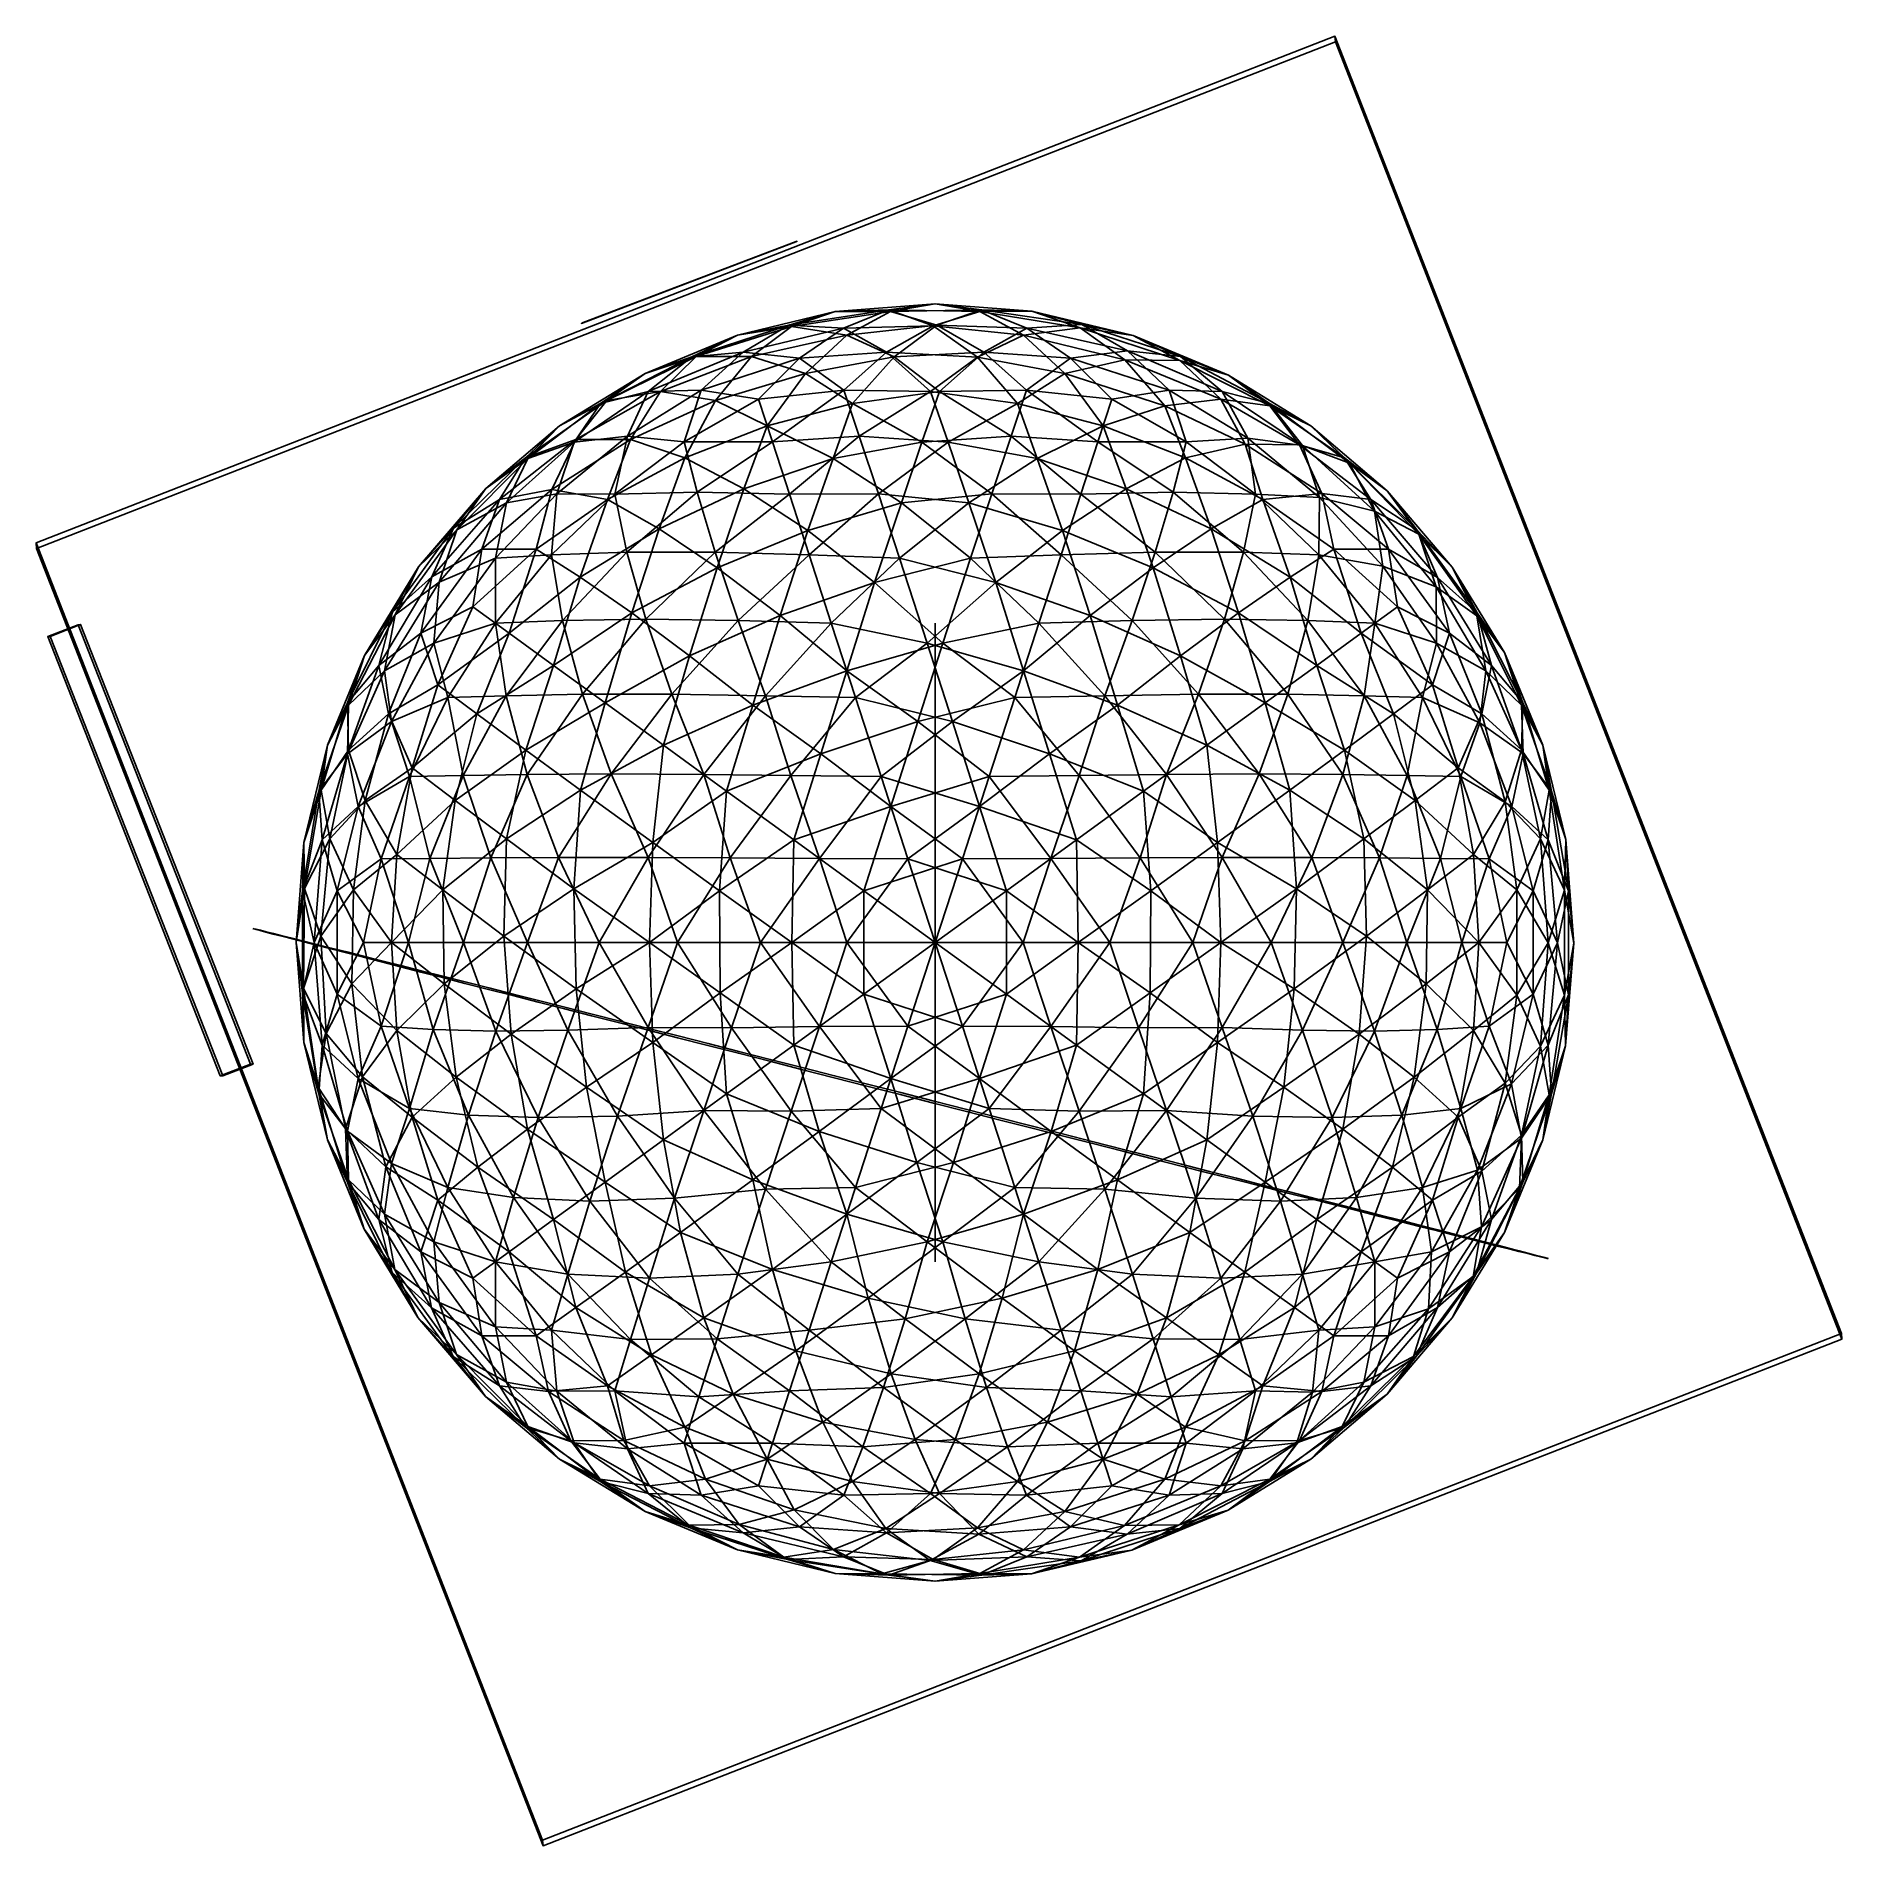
# Model space of a CAD drawing. Extents: x -71.7 to -64.53, y -22.65 to -15.46.
import ezdxf

# ---------------------------------------------------------------- set-up
doc = ezdxf.new("R2010")
doc.units = 0
doc.layers.add('DEFAULT', color=254, linetype='CONTINUOUS')

msp = doc.modelspace()

# ---------------------------------------------------------------- linework, layer by layer
at = {"layer": 'DEFAULT', "color": 9}
for p, q in [((-68.1344, -20.3268, 11.9464), (-68.1344, -17.789, 11.9464)), ((-69.4033, -19.0579, 11.9464), (-66.8655, -19.0579, 11.9464)), ((-68.1344, -19.0579, 10.6775), (-68.1344, -19.0579, 13.2153))]:
    msp.add_line(p, q, dxfattribs=at)
at = {"layer": 'DEFAULT', "color": 8, "extrusion": (0.247005, 0.969013, -0.001514)}
msp.add_circle((61.3008, 11.803, -35.9304), 2.6542, dxfattribs=at)

# ---------------------------------------------------------------- meshes
at = {"layer": 'DEFAULT', "color": 151}
mesh = msp.add_polyface(dxfattribs=at)
corners = [(-66.5465, -15.4569, 11.583), (-66.5451, -15.4794, 4.2996), (-64.5352, -20.6119, 11.5993), (-64.5338, -20.6344, 4.3159), (-71.7044, -17.4693, 11.5882), (-71.703, -17.4918, 4.3048), (-69.6931, -22.6243, 11.6045), (-69.6917, -22.6468, 4.3211)]
mesh.append_faces([[corners[k] for k in face] for face in [(0, 1, 3, 2), (0, 1, 5, 4), (1, 3, 7, 5), (2, 3, 7, 6), (2, 0, 4, 6), (4, 5, 7, 6)]], dxfattribs={"color": 151})
at = {"layer": 'DEFAULT', "color": 1}
mesh = msp.add_polyface(dxfattribs=at)
corners = [(-69.5333, -16.5953, 4.3234), (-68.6867, -16.2733, 4.4091), (-68.6871, -16.2735, 4.3138), (-69.5319, -16.5948, 4.4271), (-68.6827, -16.2718, 4.4319), (-69.5353, -16.5964, 5.6902), (-68.6844, -16.2729, 6.3179), (-69.539, -16.5979, 6.3101)]
mesh.append_faces([[corners[k] for k in face] for face in [(0, 1, 2), (1, 0, 3), (1, 3, 4), (4, 3, 5), (4, 5, 6), (6, 5, 7)]], dxfattribs={"color": 1})
at = {"layer": 'DEFAULT', "color": 9}
mesh = msp.add_polyface(dxfattribs=at)
corners = [(-68.1425, -16.6071, 11.2877), (-67.9663, -16.7326, 10.9437), (-68.3282, -16.7122, 10.9974), (-68.1523, -16.8686, 10.663), (-68.4975, -16.8629, 10.7255), (-68.3185, -16.5444, 11.6486), (-68.1425, -16.6071, 11.2877), (-68.499, -16.6167, 11.3565), (-68.3282, -16.7122, 10.9974), (-68.6726, -16.7357, 11.0756), (-68.4975, -16.8629, 10.7255), (-68.8359, -16.8991, 10.8114), (-68.4622, -16.9162, 13.2678), (-68.1166, -16.8686, 13.2298), (-68.2968, -16.731, 12.9462), (-68.8015, -17.0048, 13.2806), (-68.4622, -16.9162, 13.2678), (-68.6497, -16.7967, 12.9769), (-68.2968, -16.731, 12.9462), (-68.4851, -16.6443, 12.6478), (-68.1274, -16.6054, 12.5987), (-68.312, -16.5513, 12.3015), (-68.8015, -17.0048, 13.2806), (-69.0066, -16.905, 12.9686), (-68.6497, -16.7967, 12.9769), (-68.8638, -16.7294, 12.6439), (-68.4851, -16.6443, 12.6478), (-68.7046, -16.6103, 12.2996), (-68.312, -16.5513, 12.3015), (-68.5314, -16.5513, 11.9464), (-68.1344, -16.5201, 11.9464), (-68.3185, -16.5444, 11.6486), (-69.0066, -16.905, 12.9686), (-69.2255, -16.8689, 12.6236), (-68.8638, -16.7294, 12.6439), (-69.0832, -16.7292, 12.289), (-68.7046, -16.6103, 12.2996), (-68.9187, -16.6443, 11.9464), (-68.5314, -16.5513, 11.9464), (-68.7148, -16.6054, 11.6484), (-68.3185, -16.5444, 11.6486), (-68.499, -16.6167, 11.3565), (-69.0832, -16.7292, 12.289), (-69.2866, -16.7967, 11.9464), (-68.9187, -16.6443, 11.9464), (-69.1013, -16.731, 11.6446), (-68.7148, -16.6054, 11.6484), (-68.8966, -16.7122, 11.3487), (-68.499, -16.6167, 11.3565), (-68.6726, -16.7357, 11.0756), (-69.1013, -16.731, 11.6446), (-69.2744, -16.8686, 11.3565), (-68.8966, -16.7122, 11.3487), (-69.064, -16.8629, 11.0756), (-68.6726, -16.7357, 11.0756), (-68.8359, -16.8991, 10.8114), (-68.1523, -16.8686, 10.663), (-68.4367, -17.0463, 10.4289), (-68.4975, -16.8629, 10.7255)]
mesh.append_faces([[corners[k] for k in face] for face in [(0, 1, 2), (1, 2, 3), (2, 3, 4), (5, 6, 7), (6, 7, 8), (7, 8, 9), (8, 9, 10), (9, 10, 11), (12, 13, 14), (15, 16, 17), (16, 17, 18), (17, 18, 19), (18, 19, 20), (19, 20, 21), (22, 23, 24), (23, 24, 25), (24, 25, 26), (25, 26, 27), (26, 27, 28), (27, 28, 29), (28, 29, 30), (29, 30, 31), (32, 33, 34), (33, 34, 35), (34, 35, 36), (35, 36, 37), (36, 37, 38), (37, 38, 39), (38, 39, 40), (39, 40, 41), (42, 43, 44), (44, 45, 46), (45, 46, 47), (46, 47, 48), (47, 48, 49), (50, 51, 52), (51, 52, 53), (52, 53, 54), (53, 54, 55), (56, 57, 58)]], dxfattribs={"color": 9})
mesh = msp.add_polyface(dxfattribs=at)
corners = [(-68.2684, -17.3114, 13.7828), (-68.1866, -17.0704, 13.5236), (-67.9097, -17.2756, 13.739), (-67.8321, -17.0463, 13.4638), (-67.5555, -17.2762, 13.6584), (-67.4881, -17.0687, 13.3836), (-68.1866, -17.0704, 13.5236), (-68.1166, -16.8686, 13.2298), (-67.8321, -17.0463, 13.4638), (-67.7713, -16.8629, 13.1673), (-67.4881, -17.0687, 13.3836), (-67.6192, -16.7967, 10.9159), (-67.4673, -17.0048, 10.6122), (-67.8067, -16.9162, 10.6249), (-67.5591, -16.6162, 11.5619), (-67.3814, -16.7426, 11.2301), (-67.7837, -16.6443, 11.2449), (-67.6192, -16.7967, 10.9159), (-67.9663, -16.7326, 10.9437), (-67.8067, -16.9162, 10.6249), (-68.1523, -16.8686, 10.663), (-67.7501, -16.5497, 11.9025), (-67.5591, -16.6162, 11.5619), (-67.9569, -16.5513, 11.5913), (-67.7837, -16.6443, 11.2449), (-68.1425, -16.6071, 11.2877), (-67.9663, -16.7326, 10.9437), (-67.5963, -16.7357, 12.8172), (-67.3699, -16.7076, 12.5224), (-67.7698, -16.6167, 12.5363), (-67.5521, -16.6025, 12.2153), (-67.9504, -16.5444, 12.2442), (-67.7501, -16.5497, 11.9025), (-68.1344, -16.5201, 11.9464), (-67.9569, -16.5513, 11.5913), (-68.3185, -16.5444, 11.6486), (-68.1425, -16.6071, 11.2877), (-67.7713, -16.8629, 13.1673), (-67.433, -16.8991, 13.0813), (-67.5963, -16.7357, 12.8172), (-68.1166, -16.8686, 13.2298), (-67.7713, -16.8629, 13.1673), (-67.9407, -16.7122, 12.8954), (-67.5963, -16.7357, 12.8172), (-67.7698, -16.6167, 12.5363), (-68.1166, -16.8686, 13.2298), (-68.2968, -16.731, 12.9462), (-67.9407, -16.7122, 12.8954), (-68.1274, -16.6054, 12.5987), (-67.7698, -16.6167, 12.5363), (-67.9504, -16.5444, 12.2442), (-68.1274, -16.6054, 12.5987), (-68.312, -16.5513, 12.3015), (-67.9504, -16.5444, 12.2442), (-68.1344, -16.5201, 11.9464), (-67.3753, -17.2547, 10.33), (-67.6283, -17.4207, 10.0745), (-67.7289, -17.1344, 10.3413), (-68.0005, -17.3114, 10.11), (-68.0823, -17.0704, 10.3692), (-67.4673, -17.0048, 10.6122), (-67.7289, -17.1344, 10.3413), (-67.8067, -16.9162, 10.6249), (-68.0823, -17.0704, 10.3692), (-68.1523, -16.8686, 10.663)]
mesh.append_faces([[corners[k] for k in face] for face in [(0, 1, 2), (1, 2, 3), (2, 3, 4), (3, 4, 5), (6, 7, 8), (7, 8, 9), (8, 9, 10), (11, 12, 13), (14, 15, 16), (15, 16, 17), (16, 17, 18), (17, 18, 19), (18, 19, 20), (21, 22, 23), (22, 23, 24), (23, 24, 25), (24, 25, 26), (27, 28, 29), (29, 30, 31), (30, 31, 32), (31, 32, 33), (32, 33, 34), (33, 34, 35), (34, 35, 36), (37, 38, 39), (40, 41, 42), (41, 42, 43), (42, 43, 44), (45, 46, 47), (46, 47, 48), (47, 48, 49), (48, 49, 50), (51, 52, 53), (52, 53, 54), (55, 56, 57), (56, 57, 58), (57, 58, 59), (60, 61, 62), (61, 62, 63), (62, 63, 64)]], dxfattribs={"color": 9})
mesh = msp.add_polyface(dxfattribs=at)
corners = [(-67.4881, -17.0687, 13.3836), (-67.5555, -17.2762, 13.6584), (-67.189, -17.2685, 13.4777), (-67.2605, -17.507, 13.7551), (-67.433, -16.8991, 13.0813), (-67.4881, -17.0687, 13.3836), (-67.138, -17.0687, 13.1673), (-67.189, -17.2685, 13.4777), (-66.862, -17.2762, 13.2298), (-66.9095, -17.5069, 13.5384), (-67.7713, -16.8629, 13.1673), (-67.4881, -17.0687, 13.3836), (-67.433, -16.8991, 13.0813), (-67.138, -17.0687, 13.1673), (-66.862, -17.2762, 13.2298), (-66.8931, -17.0546, 12.8878), (-67.433, -16.8991, 13.0813), (-67.138, -17.0687, 13.1673), (-67.2048, -16.8629, 12.8172), (-66.8931, -17.0546, 12.8878), (-66.9945, -16.8686, 12.5363), (-66.9037, -17.0779, 10.9437), (-66.8332, -17.2972, 10.663), (-67.1407, -17.1326, 10.6249), (-66.9995, -16.8991, 11.2449), (-66.9037, -17.0779, 10.9437), (-67.2222, -16.9257, 10.9159), (-67.1407, -17.1326, 10.6249), (-67.4673, -17.0048, 10.6122), (-66.9698, -16.8035, 11.9028), (-66.8047, -16.9257, 11.5913), (-67.1624, -16.7454, 11.5619), (-66.9995, -16.8991, 11.2449), (-67.3814, -16.7426, 11.2301), (-67.2222, -16.9257, 10.9159), (-67.6192, -16.7967, 10.9159), (-67.4673, -17.0048, 10.6122), (-66.9945, -16.8686, 12.5363), (-66.8059, -16.9162, 12.2442), (-67.16, -16.7301, 12.2152), (-66.9698, -16.8035, 11.9028), (-67.3481, -16.6457, 11.8879), (-67.1624, -16.7454, 11.5619), (-67.5591, -16.6162, 11.5619), (-67.3814, -16.7426, 11.2301), (-67.2048, -16.8629, 12.8172), (-66.9945, -16.8686, 12.5363), (-67.3699, -16.7076, 12.5224), (-67.16, -16.7301, 12.2152), (-67.5521, -16.6025, 12.2153), (-67.3481, -16.6457, 11.8879), (-67.7501, -16.5497, 11.9025), (-67.5591, -16.6162, 11.5619), (-67.433, -16.8991, 13.0813), (-67.2048, -16.8629, 12.8172), (-67.5963, -16.7357, 12.8172), (-67.3699, -16.7076, 12.5224), (-67.7698, -16.6167, 12.5363), (-67.5521, -16.6025, 12.2153), (-66.8332, -17.2972, 10.663), (-67.0378, -17.4137, 10.3544), (-67.1407, -17.1326, 10.6249), (-67.3753, -17.2547, 10.33), (-67.4673, -17.0048, 10.6122), (-67.7289, -17.1344, 10.3413)]
mesh.append_faces([[corners[k] for k in face] for face in [(0, 1, 2), (1, 2, 3), (4, 5, 6), (5, 6, 7), (6, 7, 8), (7, 8, 9), (10, 11, 12), (13, 14, 15), (16, 17, 18), (17, 18, 19), (18, 19, 20), (21, 22, 23), (24, 25, 26), (25, 26, 27), (26, 27, 28), (29, 30, 31), (30, 31, 32), (31, 32, 33), (32, 33, 34), (33, 34, 35), (34, 35, 36), (37, 38, 39), (38, 39, 40), (39, 40, 41), (40, 41, 42), (41, 42, 43), (42, 43, 44), (45, 46, 47), (46, 47, 48), (47, 48, 49), (48, 49, 50), (49, 50, 51), (50, 51, 52), (53, 54, 55), (54, 55, 56), (56, 57, 58), (59, 60, 61), (60, 61, 62), (61, 62, 63), (62, 63, 64)]], dxfattribs={"color": 9})
mesh = msp.add_polyface(dxfattribs=at)
corners = [(-69.3394, -17.7475, 13.7551), (-69.1094, -17.9187, 13.9938), (-69.0007, -17.5686, 13.8097), (-69.65, -17.9568, 13.6584), (-69.5441, -17.6058, 13.4777), (-69.3394, -17.7475, 13.7551), (-69.231, -17.4137, 13.5384), (-69.0007, -17.5686, 13.8097), (-69.7184, -17.4955, 13.1673), (-69.5441, -17.6058, 13.4777), (-69.4357, -17.2972, 13.2298), (-69.231, -17.4137, 13.5384), (-69.1281, -17.1326, 13.2678), (-69.4357, -17.2972, 13.2298), (-69.1281, -17.1326, 13.2678), (-69.3447, -17.0599, 12.9382), (-69.0066, -16.905, 12.9686), (-69.2255, -16.8689, 12.6236), (-69.7184, -17.4955, 13.1673), (-69.4357, -17.2972, 13.2298), (-69.6561, -17.2583, 12.8878), (-69.3447, -17.0599, 12.9382), (-69.5616, -17.0597, 12.5874), (-69.2255, -16.8689, 12.6236), (-69.4379, -16.9047, 12.2706), (-69.0832, -16.7292, 12.289), (-69.2866, -16.7967, 11.9464), (-68.9187, -16.6443, 11.9464), (-69.1013, -16.731, 11.6446), (-69.5616, -17.0597, 12.5874), (-69.7608, -17.1326, 12.2442), (-69.4379, -16.9047, 12.2706), (-69.6261, -17.0048, 11.9464), (-69.2866, -16.7967, 11.9464), (-69.463, -16.9162, 11.6486), (-69.1013, -16.731, 11.6446), (-69.2744, -16.8686, 11.3565), (-69.2744, -16.8686, 11.3565), (-69.064, -16.8629, 11.0756), (-69.3565, -17.0463, 10.9974), (-69.1309, -17.0687, 10.7255), (-69.4068, -17.2762, 10.663), (-69.463, -16.9162, 11.6486), (-69.2744, -16.8686, 11.3565), (-69.5684, -17.0703, 11.2877), (-69.3565, -17.0463, 10.9974), (-69.6372, -17.2756, 10.9437), (-69.4068, -17.2762, 10.663), (-69.6585, -17.5179, 10.6249), (-69.463, -16.9162, 11.6486), (-69.7514, -17.1344, 11.5913), (-69.5684, -17.0703, 11.2877), (-69.0798, -17.2685, 10.4151), (-69.0084, -17.507, 10.1377), (-69.3593, -17.5069, 10.3544), (-69.2832, -17.7738, 10.0831), (-69.6148, -17.7787, 10.33), (-69.1309, -17.0687, 10.7255), (-69.0798, -17.2685, 10.4151), (-69.4068, -17.2762, 10.663), (-69.3593, -17.5069, 10.3544), (-69.6585, -17.5179, 10.6249), (-69.6148, -17.7787, 10.33)]
mesh.append_faces([[corners[k] for k in face] for face in [(0, 1, 2), (3, 4, 5), (4, 5, 6), (5, 6, 7), (8, 9, 10), (9, 10, 11), (10, 11, 12), (13, 14, 15), (14, 15, 16), (15, 16, 17), (18, 19, 20), (19, 20, 21), (20, 21, 22), (21, 22, 23), (22, 23, 24), (23, 24, 25), (24, 25, 26), (26, 27, 28), (29, 30, 31), (30, 31, 32), (31, 32, 33), (32, 33, 34), (33, 34, 35), (34, 35, 36), (37, 38, 39), (38, 39, 40), (39, 40, 41), (42, 43, 44), (43, 44, 45), (44, 45, 46), (45, 46, 47), (46, 47, 48), (49, 50, 51), (52, 53, 54), (53, 54, 55), (54, 55, 56), (57, 58, 59), (58, 59, 60), (59, 60, 61), (60, 61, 62)]], dxfattribs={"color": 9})
mesh = msp.add_polyface(dxfattribs=at)
corners = [(-66.862, -17.2762, 13.2298), (-66.9095, -17.5069, 13.5384), (-66.6104, -17.5179, 13.2678), (-66.862, -17.2762, 13.2298), (-66.6104, -17.5179, 13.2678), (-66.6082, -17.2895, 12.9382), (-66.3564, -17.5632, 12.9686), (-66.3897, -17.3438, 12.6236), (-66.1453, -17.6446, 12.6439), (-66.2129, -17.4359, 12.289), (-66.862, -17.2762, 13.2298), (-66.8931, -17.0546, 12.8878), (-66.6082, -17.2895, 12.9382), (-66.675, -17.0831, 12.5874), (-66.3897, -17.3438, 12.6236), (-66.4894, -17.1529, 12.2706), (-66.2129, -17.4359, 12.289), (-66.3399, -17.2634, 11.9464), (-66.0813, -17.5662, 11.9464), (-66.2201, -17.4193, 11.6446), (-66.8931, -17.0546, 12.8878), (-66.9945, -16.8686, 12.5363), (-66.675, -17.0831, 12.5874), (-66.8059, -16.9162, 12.2442), (-66.4894, -17.1529, 12.2706), (-66.6427, -17.0048, 11.9464), (-66.3399, -17.2634, 11.9464), (-66.5081, -17.1326, 11.6486), (-66.2201, -17.4193, 11.6446), (-66.4045, -17.2972, 11.3565), (-66.139, -17.6082, 11.3487), (-66.3341, -17.4955, 11.0756), (-66.3341, -17.4955, 11.0756), (-66.298, -17.7237, 10.8114), (-66.5505, -17.4955, 10.7255), (-66.4045, -17.2972, 11.3565), (-66.3341, -17.4955, 11.0756), (-66.5989, -17.2741, 10.9974), (-66.5505, -17.4955, 10.7255), (-66.8332, -17.2972, 10.663), (-66.5081, -17.1326, 11.6486), (-66.4045, -17.2972, 11.3565), (-66.6872, -17.0799, 11.2877), (-66.5989, -17.2741, 10.9974), (-66.9037, -17.0779, 10.9437), (-66.8332, -17.2972, 10.663), (-66.6427, -17.0048, 11.9464), (-66.5081, -17.1326, 11.6486), (-66.8047, -16.9257, 11.5913), (-66.6872, -17.0799, 11.2877), (-66.9995, -16.8991, 11.2449), (-66.9037, -17.0779, 10.9437), (-66.8059, -16.9162, 12.2442), (-66.6427, -17.0048, 11.9464), (-66.9698, -16.8035, 11.9028), (-66.8047, -16.9257, 11.5913), (-66.5505, -17.4955, 10.7255), (-66.7248, -17.6058, 10.4151), (-66.8332, -17.2972, 10.663), (-67.0378, -17.4137, 10.3544)]
mesh.append_faces([[corners[k] for k in face] for face in [(0, 1, 2), (3, 4, 5), (4, 5, 6), (5, 6, 7), (6, 7, 8), (7, 8, 9), (10, 11, 12), (11, 12, 13), (12, 13, 14), (13, 14, 15), (14, 15, 16), (15, 16, 17), (16, 17, 18), (17, 18, 19), (20, 21, 22), (21, 22, 23), (22, 23, 24), (23, 24, 25), (24, 25, 26), (25, 26, 27), (26, 27, 28), (27, 28, 29), (28, 29, 30), (29, 30, 31), (32, 33, 34), (35, 36, 37), (36, 37, 38), (37, 38, 39), (40, 41, 42), (41, 42, 43), (42, 43, 44), (43, 44, 45), (46, 47, 48), (47, 48, 49), (48, 49, 50), (49, 50, 51), (52, 53, 54), (53, 54, 55), (56, 57, 58), (57, 58, 59)]], dxfattribs={"color": 9})
mesh = msp.add_polyface(dxfattribs=at)
corners = [(-68.7501, -17.7583, 14.0375), (-68.4851, -17.9785, 14.2163), (-68.3748, -17.6274, 14.0288), (-68.1033, -17.8691, 14.1883), (-67.9935, -17.5314, 13.9689), (-69.1094, -17.9187, 13.9938), (-69.0007, -17.5686, 13.8097), (-68.7501, -17.7583, 14.0375), (-68.6405, -17.4207, 13.8183), (-68.3748, -17.6274, 14.0288), (-68.2684, -17.3114, 13.7828), (-67.9935, -17.5314, 13.9689), (-69.231, -17.4137, 13.5384), (-69.0007, -17.5686, 13.8097), (-68.8936, -17.2547, 13.5628), (-68.6405, -17.4207, 13.8183), (-68.54, -17.1344, 13.5514), (-68.2684, -17.3114, 13.7828), (-68.1866, -17.0704, 13.5236), (-69.231, -17.4137, 13.5384), (-69.1281, -17.1326, 13.2678), (-68.8936, -17.2547, 13.5628), (-68.8015, -17.0048, 13.2806), (-68.54, -17.1344, 13.5514), (-68.4622, -16.9162, 13.2678), (-68.1866, -17.0704, 13.5236), (-68.1166, -16.8686, 13.2298), (-69.1281, -17.1326, 13.2678), (-68.8015, -17.0048, 13.2806), (-69.0066, -16.905, 12.9686), (-69.064, -16.8629, 11.0756), (-68.8359, -16.8991, 10.8114), (-69.1309, -17.0687, 10.7255), (-68.1656, -17.8691, 9.7044), (-68.2753, -17.5314, 9.9239), (-68.5467, -17.789, 9.7876), (-68.6348, -17.5179, 9.9923), (-68.0005, -17.3114, 10.11), (-68.2753, -17.5314, 9.9239), (-68.3592, -17.2756, 10.1538), (-68.6348, -17.5179, 9.9923), (-68.7133, -17.2762, 10.2343), (-68.0005, -17.3114, 10.11), (-68.0823, -17.0704, 10.3692), (-68.3592, -17.2756, 10.1538), (-68.4367, -17.0463, 10.4289), (-68.7133, -17.2762, 10.2343), (-68.7808, -17.0687, 10.5092), (-68.0823, -17.0704, 10.3692), (-68.1523, -16.8686, 10.663), (-68.4367, -17.0463, 10.4289), (-68.4975, -16.8629, 10.7255), (-68.7808, -17.0687, 10.5092), (-68.8359, -16.8991, 10.8114), (-68.6348, -17.5179, 9.9923), (-68.5467, -17.789, 9.7876), (-68.9166, -17.7786, 9.8989), (-68.7133, -17.2762, 10.2343), (-68.6348, -17.5179, 9.9923), (-69.0084, -17.507, 10.1377), (-68.9166, -17.7786, 9.8989), (-69.2832, -17.7738, 10.0831), (-68.7808, -17.0687, 10.5092), (-68.7133, -17.2762, 10.2343), (-69.0798, -17.2685, 10.4151), (-69.0084, -17.507, 10.1377), (-68.8359, -16.8991, 10.8114), (-68.7808, -17.0687, 10.5092), (-69.1309, -17.0687, 10.7255), (-69.0798, -17.2685, 10.4151)]
mesh.append_faces([[corners[k] for k in face] for face in [(0, 1, 2), (2, 3, 4), (5, 6, 7), (6, 7, 8), (7, 8, 9), (8, 9, 10), (9, 10, 11), (12, 13, 14), (13, 14, 15), (14, 15, 16), (15, 16, 17), (16, 17, 18), (19, 20, 21), (20, 21, 22), (21, 22, 23), (22, 23, 24), (23, 24, 25), (24, 25, 26), (27, 28, 29), (30, 31, 32), (33, 34, 35), (34, 35, 36), (37, 38, 39), (38, 39, 40), (39, 40, 41), (42, 43, 44), (43, 44, 45), (44, 45, 46), (45, 46, 47), (48, 49, 50), (50, 51, 52), (51, 52, 53), (54, 55, 56), (57, 58, 59), (58, 59, 60), (59, 60, 61), (62, 63, 64), (63, 64, 65), (66, 67, 68), (67, 68, 69)]], dxfattribs={"color": 9})
mesh = msp.add_polyface(dxfattribs=at)
corners = [(-69.8266, -17.8285, 13.3836), (-69.65, -17.9568, 13.6584), (-69.5441, -17.6058, 13.4777), (-69.9708, -17.7237, 13.0813), (-69.8266, -17.8285, 13.3836), (-69.7184, -17.4955, 13.1673), (-69.5441, -17.6058, 13.4777), (-69.9708, -17.7237, 13.0813), (-69.7184, -17.4955, 13.1673), (-69.9348, -17.4955, 12.8172), (-69.6561, -17.2583, 12.8878), (-69.8643, -17.2972, 12.5363), (-69.5616, -17.0597, 12.5874), (-69.7608, -17.1326, 12.2442), (-69.6261, -17.0048, 11.9464), (-69.463, -16.9162, 11.6486), (-69.7514, -17.1344, 11.5913), (-69.5684, -17.0703, 11.2877), (-69.8369, -17.3114, 11.2449), (-69.6372, -17.2756, 10.9437), (-69.8804, -17.5314, 10.9159), (-69.6585, -17.5179, 10.6249), (-69.8809, -17.789, 10.6122), (-69.7608, -17.1326, 12.2442), (-69.6261, -17.0048, 11.9464), (-69.9186, -17.2536, 11.9028), (-69.7514, -17.1344, 11.5913), (-70.0334, -17.4188, 11.5619), (-69.8369, -17.3114, 11.2449), (-70.1037, -17.6263, 11.2301), (-69.8804, -17.5314, 10.9159), (-70.1258, -17.8691, 10.9159), (-69.8809, -17.789, 10.6122), (-69.8643, -17.2972, 12.5363), (-69.7608, -17.1326, 12.2442), (-70.0472, -17.4118, 12.2152), (-69.9186, -17.2536, 11.9028), (-70.1856, -17.5646, 11.8879), (-70.0334, -17.4188, 11.5619), (-70.2788, -17.7562, 11.5619), (-70.1037, -17.6263, 11.2301), (-70.3215, -17.9785, 11.2449), (-69.9348, -17.4955, 12.8172), (-69.8643, -17.2972, 12.5363), (-70.1335, -17.6045, 12.5224), (-70.0472, -17.4118, 12.2152), (-70.2898, -17.7454, 12.2153), (-70.1856, -17.5646, 11.8879), (-70.4011, -17.9173, 11.9025), (-70.2788, -17.7562, 11.5619), (-69.9708, -17.7237, 13.0813), (-69.9348, -17.4955, 12.8172), (-70.1767, -17.8285, 12.8172), (-70.1335, -17.6045, 12.5224), (-70.3435, -17.9568, 12.5363), (-70.2898, -17.7454, 12.2153), (-69.6585, -17.5179, 10.6249), (-69.6148, -17.7787, 10.33), (-69.8809, -17.789, 10.6122)]
mesh.append_faces([[corners[k] for k in face] for face in [(0, 1, 2), (3, 4, 5), (4, 5, 6), (7, 8, 9), (8, 9, 10), (9, 10, 11), (10, 11, 12), (11, 12, 13), (14, 15, 16), (16, 17, 18), (17, 18, 19), (18, 19, 20), (19, 20, 21), (20, 21, 22), (23, 24, 25), (24, 25, 26), (25, 26, 27), (26, 27, 28), (27, 28, 29), (28, 29, 30), (29, 30, 31), (30, 31, 32), (33, 34, 35), (34, 35, 36), (35, 36, 37), (36, 37, 38), (37, 38, 39), (38, 39, 40), (39, 40, 41), (42, 43, 44), (43, 44, 45), (44, 45, 46), (45, 46, 47), (46, 47, 48), (47, 48, 49), (50, 51, 52), (51, 52, 53), (52, 53, 54), (53, 54, 55), (56, 57, 58)]], dxfattribs={"color": 9})
mesh = msp.add_polyface(dxfattribs=at)
corners = [(-67.7221, -17.789, 14.1052), (-67.8181, -18.0844, 14.2686), (-67.4609, -18.0778, 14.1883), (-67.634, -17.5179, 13.9005), (-67.7221, -17.789, 14.1052), (-67.3522, -17.7786, 13.9938), (-67.4609, -18.0778, 14.1883), (-67.0887, -18.0708, 14.0375), (-67.5555, -17.2762, 13.6584), (-67.634, -17.5179, 13.9005), (-67.2605, -17.507, 13.7551), (-67.3522, -17.7786, 13.9938), (-66.9857, -17.7738, 13.8097), (-67.0887, -18.0708, 14.0375), (-66.7338, -18.0707, 13.8183), (-66.8482, -18.3872, 14.0288), (-67.189, -17.2685, 13.4777), (-67.2605, -17.507, 13.7551), (-66.9095, -17.5069, 13.5384), (-66.9857, -17.7738, 13.8097), (-68.2033, -18.1794, 14.3263), (-68.1033, -17.8691, 14.1883), (-67.8181, -18.0844, 14.2686), (-67.7221, -17.789, 14.1052), (-68.1033, -17.8691, 14.1883), (-67.9935, -17.5314, 13.9689), (-67.7221, -17.789, 14.1052), (-67.634, -17.5179, 13.9005), (-68.2684, -17.3114, 13.7828), (-67.9935, -17.5314, 13.9689), (-67.9097, -17.2756, 13.739), (-67.634, -17.5179, 13.9005), (-67.5555, -17.2762, 13.6584), (-67.4105, -18.1145, 9.7044), (-67.68, -18.3083, 9.5647), (-67.7837, -17.9785, 9.6765), (-68.0655, -18.1794, 9.5665), (-68.1656, -17.8691, 9.7044), (-66.8244, -18.1061, 9.9923), (-67.055, -18.2737, 9.7876), (-67.1594, -17.9187, 9.8989), (-67.4105, -18.1145, 9.7044), (-67.5187, -17.7583, 9.8553), (-67.7837, -17.9785, 9.6765), (-67.894, -17.6274, 9.864), (-68.1656, -17.8691, 9.7044), (-68.2753, -17.5314, 9.9239), (-66.8244, -18.1061, 9.9923), (-66.9295, -17.7475, 10.1377), (-67.1594, -17.9187, 9.8989), (-67.2681, -17.5686, 10.0831), (-67.5187, -17.7583, 9.8553), (-67.6283, -17.4207, 10.0745), (-67.894, -17.6274, 9.864), (-68.0005, -17.3114, 10.11), (-68.2753, -17.5314, 9.9239), (-66.7248, -17.6058, 10.4151), (-66.9295, -17.7475, 10.1377), (-67.0378, -17.4137, 10.3544), (-67.2681, -17.5686, 10.0831), (-67.3753, -17.2547, 10.33), (-67.6283, -17.4207, 10.0745)]
mesh.append_faces([[corners[k] for k in face] for face in [(0, 1, 2), (3, 4, 5), (4, 5, 6), (5, 6, 7), (8, 9, 10), (9, 10, 11), (10, 11, 12), (11, 12, 13), (12, 13, 14), (13, 14, 15), (16, 17, 18), (17, 18, 19), (20, 21, 22), (21, 22, 23), (24, 25, 26), (25, 26, 27), (28, 29, 30), (29, 30, 31), (30, 31, 32), (33, 34, 35), (34, 35, 36), (35, 36, 37), (38, 39, 40), (39, 40, 41), (40, 41, 42), (41, 42, 43), (42, 43, 44), (43, 44, 45), (44, 45, 46), (47, 48, 49), (48, 49, 50), (49, 50, 51), (50, 51, 52), (51, 52, 53), (52, 53, 54), (53, 54, 55), (56, 57, 58), (57, 58, 59), (58, 59, 60), (59, 60, 61)]], dxfattribs={"color": 9})
mesh = msp.add_polyface(dxfattribs=at)
corners = [(-66.9095, -17.5069, 13.5384), (-66.9857, -17.7738, 13.8097), (-66.654, -17.7787, 13.5628), (-66.7338, -18.0707, 13.8183), (-66.4304, -18.0778, 13.5514), (-66.9095, -17.5069, 13.5384), (-66.6104, -17.5179, 13.2678), (-66.654, -17.7787, 13.5628), (-66.3879, -17.789, 13.2806), (-66.4304, -18.0778, 13.5514), (-66.1988, -18.0844, 13.2678), (-66.3879, -17.789, 13.2806), (-66.1988, -18.0844, 13.2678), (-66.1431, -17.8691, 12.9769), (-65.9716, -18.1844, 12.9462), (-65.9473, -17.9785, 12.6478), (-66.6104, -17.5179, 13.2678), (-66.3879, -17.789, 13.2806), (-66.3564, -17.5632, 12.9686), (-66.1431, -17.8691, 12.9769), (-66.1453, -17.6446, 12.6439), (-65.9473, -17.9785, 12.6478), (-65.9828, -17.7593, 12.2996), (-65.8054, -18.1145, 12.3015), (-65.8732, -17.9058, 11.9464), (-66.1453, -17.6446, 12.6439), (-66.2129, -17.4359, 12.289), (-65.9828, -17.7593, 12.2996), (-66.0813, -17.5662, 11.9464), (-65.8732, -17.9058, 11.9464), (-65.9813, -17.7481, 11.6484), (-65.8008, -18.1061, 11.6486), (-65.9253, -17.9568, 11.3565), (-66.0813, -17.5662, 11.9464), (-66.2201, -17.4193, 11.6446), (-65.9813, -17.7481, 11.6484), (-66.139, -17.6082, 11.3487), (-65.9253, -17.9568, 11.3565), (-66.0922, -17.8285, 11.0756), (-66.139, -17.6082, 11.3487), (-66.3341, -17.4955, 11.0756), (-66.0922, -17.8285, 11.0756), (-66.298, -17.7237, 10.8114), (-65.9253, -17.9568, 11.3565), (-65.9634, -18.1488, 10.9974), (-66.0922, -17.8285, 11.0756), (-66.159, -18.0343, 10.7255), (-66.298, -17.7237, 10.8114), (-66.6188, -17.9568, 10.2343), (-66.8244, -18.1061, 9.9923), (-66.9295, -17.7475, 10.1377), (-66.4423, -17.8285, 10.5092), (-66.6188, -17.9568, 10.2343), (-66.7248, -17.6058, 10.4151), (-66.9295, -17.7475, 10.1377), (-66.298, -17.7237, 10.8114), (-66.4423, -17.8285, 10.5092), (-66.5505, -17.4955, 10.7255), (-66.7248, -17.6058, 10.4151), (-66.3147, -18.1488, 10.4289), (-66.6188, -17.9568, 10.2343), (-66.4423, -17.8285, 10.5092), (-66.3147, -18.1488, 10.4289), (-66.159, -18.0343, 10.7255), (-66.4423, -17.8285, 10.5092), (-66.298, -17.7237, 10.8114)]
mesh.append_faces([[corners[k] for k in face] for face in [(0, 1, 2), (1, 2, 3), (2, 3, 4), (5, 6, 7), (6, 7, 8), (7, 8, 9), (8, 9, 10), (11, 12, 13), (12, 13, 14), (13, 14, 15), (16, 17, 18), (17, 18, 19), (18, 19, 20), (19, 20, 21), (20, 21, 22), (21, 22, 23), (22, 23, 24), (25, 26, 27), (26, 27, 28), (27, 28, 29), (28, 29, 30), (29, 30, 31), (30, 31, 32), (33, 34, 35), (34, 35, 36), (35, 36, 37), (36, 37, 38), (39, 40, 41), (40, 41, 42), (43, 44, 45), (44, 45, 46), (45, 46, 47), (48, 49, 50), (51, 52, 53), (52, 53, 54), (55, 56, 57), (56, 57, 58), (59, 60, 61), (62, 63, 64), (63, 64, 65)]], dxfattribs={"color": 9})
mesh = msp.add_polyface(dxfattribs=at)
corners = [(-70.0408, -18.4934, 13.5236), (-69.7601, -18.2934, 13.739), (-69.9542, -18.1488, 13.4638), (-70.0408, -18.4934, 13.5236), (-70.2111, -18.3644, 13.2298), (-69.9542, -18.1488, 13.4638), (-70.1098, -18.0343, 13.1673), (-69.8266, -17.8285, 13.3836), (-69.9708, -17.7237, 13.0813), (-70.1258, -17.8691, 10.9159), (-69.8809, -17.789, 10.6122), (-70.07, -18.0844, 10.6249), (-70.1037, -17.6263, 11.2301), (-70.3215, -17.9785, 11.2449), (-70.1258, -17.8691, 10.9159), (-70.2939, -18.1794, 10.9437), (-70.07, -18.0844, 10.6249), (-70.2221, -18.3984, 10.663), (-70.4011, -17.9173, 11.9025), (-70.2788, -17.7562, 11.5619), (-70.4635, -18.1145, 11.5913), (-70.3215, -17.9785, 11.2449), (-70.4678, -18.3082, 11.2877), (-70.2939, -18.1794, 10.9437), (-70.4252, -18.5173, 10.9974), (-70.2221, -18.3984, 10.663), (-70.3435, -17.9568, 12.5363), (-70.2898, -17.7454, 12.2153), (-70.4681, -18.1061, 12.2442), (-70.4011, -17.9173, 11.9025), (-70.548, -18.2737, 11.9464), (-70.4635, -18.1145, 11.5913), (-70.5818, -18.4562, 11.6486), (-70.4678, -18.3082, 11.2877), (-70.5688, -18.6503, 11.3565), (-70.1098, -18.0343, 13.1673), (-69.9708, -17.7237, 13.0813), (-70.1767, -17.8285, 12.8172), (-70.2111, -18.3644, 13.2298), (-70.1098, -18.0343, 13.1673), (-70.3055, -18.1488, 12.8954), (-70.1767, -17.8285, 12.8172), (-70.3435, -17.9568, 12.5363), (-70.2111, -18.3644, 13.2298), (-70.3976, -18.4933, 12.9462), (-70.3055, -18.1488, 12.8954), (-70.4648, -18.2934, 12.5987), (-70.3435, -17.9568, 12.5363), (-70.4681, -18.1061, 12.2442), (-70.3976, -18.4933, 12.9462), (-70.5383, -18.6456, 12.6478), (-70.4648, -18.2934, 12.5987), (-70.5732, -18.4522, 12.3015), (-70.4681, -18.1061, 12.2442), (-70.548, -18.2737, 11.9464), (-70.5732, -18.4522, 12.3015), (-70.641, -18.6609, 11.9464), (-70.548, -18.2737, 11.9464), (-70.5818, -18.4562, 11.6486), (-69.8809, -17.789, 10.6122), (-69.8385, -18.0778, 10.3413), (-70.07, -18.0844, 10.6249), (-70.0085, -18.3941, 10.3692), (-70.2221, -18.3984, 10.663)]
mesh.append_faces([[corners[k] for k in face] for face in [(0, 1, 2), (3, 4, 5), (4, 5, 6), (5, 6, 7), (6, 7, 8), (9, 10, 11), (12, 13, 14), (13, 14, 15), (14, 15, 16), (15, 16, 17), (18, 19, 20), (19, 20, 21), (20, 21, 22), (21, 22, 23), (22, 23, 24), (23, 24, 25), (26, 27, 28), (27, 28, 29), (28, 29, 30), (29, 30, 31), (30, 31, 32), (31, 32, 33), (32, 33, 34), (35, 36, 37), (38, 39, 40), (39, 40, 41), (40, 41, 42), (43, 44, 45), (44, 45, 46), (45, 46, 47), (46, 47, 48), (49, 50, 51), (50, 51, 52), (51, 52, 53), (52, 53, 54), (55, 56, 57), (56, 57, 58), (59, 60, 61), (60, 61, 62), (61, 62, 63)]], dxfattribs={"color": 9})
mesh = msp.add_polyface(dxfattribs=at)
corners = [(-68.4177, -18.8521, 14.4599), (-68.1344, -19.0579, 14.4842), (-68.0262, -18.7249, 14.4599), (-68.6955, -18.6503, 14.3876), (-68.4177, -18.8521, 14.4599), (-68.3101, -18.5173, 14.4197), (-68.0262, -18.7249, 14.4599), (-68.9626, -18.4562, 14.2686), (-68.6955, -18.6503, 14.3876), (-68.5888, -18.3083, 14.328), (-68.3101, -18.5173, 14.4197), (-68.2033, -18.1794, 14.3263), (-67.9201, -18.3984, 14.3876), (-69.2138, -18.2737, 14.1052), (-68.9626, -18.4562, 14.2686), (-68.8584, -18.1145, 14.1883), (-68.5888, -18.3083, 14.328), (-68.4851, -17.9785, 14.2163), (-68.2033, -18.1794, 14.3263), (-68.1033, -17.8691, 14.1883), (-69.2138, -18.2737, 14.1052), (-69.1094, -17.9187, 13.9938), (-68.8584, -18.1145, 14.1883), (-68.7501, -17.7583, 14.0375), (-68.4851, -17.9785, 14.2163), (-68.3748, -17.6274, 14.0288), (-68.1033, -17.8691, 14.1883), (-68.7029, -19.0579, 14.4197), (-68.4177, -18.8521, 14.4599), (-68.6955, -18.6503, 14.3876), (-68.7029, -19.0579, 14.4197), (-68.9912, -18.852, 14.3263), (-68.6955, -18.6503, 14.3876), (-68.9626, -18.4562, 14.2686), (-68.9912, -18.852, 14.3263), (-69.2554, -18.6609, 14.1883), (-68.9626, -18.4562, 14.2686), (-67.9588, -18.5173, 9.473), (-68.2426, -18.7249, 9.4328), (-68.3487, -18.3984, 9.5052), (-68.0655, -18.1794, 9.5665), (-68.3487, -18.3984, 9.5052), (-68.4508, -18.0844, 9.6242), (-68.0655, -18.1794, 9.5665), (-68.1656, -17.8691, 9.7044), (-68.4508, -18.0844, 9.6242), (-68.5467, -17.789, 9.7876), (-68.2426, -18.7249, 9.4328), (-68.1344, -19.0579, 9.4086), (-68.4845, -19.0579, 9.4328), (-68.3487, -18.3984, 9.5052), (-68.2426, -18.7249, 9.4328), (-68.5943, -18.7238, 9.473), (-68.4845, -19.0579, 9.4328), (-68.8279, -19.0579, 9.5052), (-68.4508, -18.0844, 9.6242), (-68.3487, -18.3984, 9.5052), (-68.7069, -18.3941, 9.5647), (-68.5943, -18.7238, 9.473), (-68.9486, -18.7209, 9.5665), (-68.8279, -19.0579, 9.5052), (-69.1581, -19.0579, 9.6242), (-68.5467, -17.789, 9.7876), (-68.4508, -18.0844, 9.6242), (-68.808, -18.0778, 9.7044), (-68.7069, -18.3941, 9.5647), (-69.0526, -18.3908, 9.6765), (-68.9486, -18.7209, 9.5665), (-68.5467, -17.789, 9.7876), (-68.9166, -17.7786, 9.8989), (-68.808, -18.0778, 9.7044), (-69.1801, -18.0708, 9.8553), (-69.0526, -18.3908, 9.6765)]
mesh.append_faces([[corners[k] for k in face] for face in [(0, 1, 2), (3, 4, 5), (4, 5, 6), (7, 8, 9), (8, 9, 10), (9, 10, 11), (10, 11, 12), (13, 14, 15), (14, 15, 16), (15, 16, 17), (16, 17, 18), (17, 18, 19), (20, 21, 22), (21, 22, 23), (22, 23, 24), (24, 25, 26), (27, 28, 29), (30, 31, 32), (31, 32, 33), (34, 35, 36), (37, 38, 39), (40, 41, 42), (43, 44, 45), (44, 45, 46), (47, 48, 49), (50, 51, 52), (51, 52, 53), (52, 53, 54), (55, 56, 57), (56, 57, 58), (57, 58, 59), (58, 59, 60), (59, 60, 61), (62, 63, 64), (63, 64, 65), (64, 65, 66), (65, 66, 67), (68, 69, 70), (69, 70, 71), (70, 71, 72)]], dxfattribs={"color": 9})
mesh = msp.add_polyface(dxfattribs=at)
corners = [(-69.4444, -18.1061, 13.9005), (-69.2138, -18.2737, 14.1052), (-69.1094, -17.9187, 13.9938), (-69.65, -17.9568, 13.6584), (-69.4444, -18.1061, 13.9005), (-69.3394, -17.7475, 13.7551), (-69.1094, -17.9187, 13.9938), (-69.2694, -19.0579, 14.2163), (-68.9912, -18.852, 14.3263), (-69.2554, -18.6609, 14.1883), (-68.9626, -18.4562, 14.2686), (-69.2138, -18.2737, 14.1052), (-69.5606, -19.2419, 14.0375), (-69.2694, -19.0579, 14.2163), (-69.5692, -18.8445, 14.0288), (-69.2554, -18.6609, 14.1883), (-69.5427, -18.4522, 13.9689), (-69.2138, -18.2737, 14.1052), (-69.4444, -18.1061, 13.9005), (-69.5606, -19.2419, 14.0375), (-69.8479, -19.0333, 13.8183), (-69.5692, -18.8445, 14.0288), (-69.8369, -18.6456, 13.7828), (-69.5427, -18.4522, 13.9689), (-69.7601, -18.2934, 13.739), (-69.4444, -18.1061, 13.9005), (-69.65, -17.9568, 13.6584), (-69.8369, -18.6456, 13.7828), (-70.0408, -18.4934, 13.5236), (-69.7601, -18.2934, 13.739), (-69.9542, -18.1488, 13.4638), (-69.65, -17.9568, 13.6584), (-69.8266, -17.8285, 13.3836), (-69.0526, -18.3908, 9.6765), (-68.9486, -18.7209, 9.5665), (-69.2747, -18.7202, 9.7044), (-69.1581, -19.0579, 9.6242), (-69.4686, -19.0579, 9.7876), (-69.1801, -18.0708, 9.8553), (-69.0526, -18.3908, 9.6765), (-69.4206, -18.3872, 9.864), (-69.2747, -18.7202, 9.7044), (-69.6298, -18.7202, 9.9239), (-69.4686, -19.0579, 9.7876), (-69.7537, -19.0579, 9.9923), (-68.9166, -17.7786, 9.8989), (-69.2832, -17.7738, 10.0831), (-69.1801, -18.0708, 9.8553), (-69.5351, -18.0707, 10.0745), (-69.4206, -18.3872, 9.864), (-69.7541, -18.3908, 10.11), (-69.6298, -18.7202, 9.9239), (-69.899, -18.7209, 10.1538), (-69.7537, -19.0579, 9.9923), (-70.0078, -19.0579, 10.2343), (-69.2832, -17.7738, 10.0831), (-69.6148, -17.7787, 10.33), (-69.5351, -18.0707, 10.0745), (-69.8385, -18.0778, 10.3413), (-69.7541, -18.3908, 10.11), (-70.0085, -18.3941, 10.3692), (-69.6148, -17.7787, 10.33), (-69.8809, -17.789, 10.6122), (-69.8385, -18.0778, 10.3413)]
mesh.append_faces([[corners[k] for k in face] for face in [(0, 1, 2), (3, 4, 5), (4, 5, 6), (7, 8, 9), (9, 10, 11), (12, 13, 14), (13, 14, 15), (14, 15, 16), (15, 16, 17), (16, 17, 18), (19, 20, 21), (20, 21, 22), (21, 22, 23), (22, 23, 24), (23, 24, 25), (24, 25, 26), (27, 28, 29), (29, 30, 31), (30, 31, 32), (33, 34, 35), (34, 35, 36), (35, 36, 37), (38, 39, 40), (39, 40, 41), (40, 41, 42), (41, 42, 43), (42, 43, 44), (45, 46, 47), (46, 47, 48), (47, 48, 49), (48, 49, 50), (49, 50, 51), (50, 51, 52), (51, 52, 53), (52, 53, 54), (55, 56, 57), (56, 57, 58), (57, 58, 59), (58, 59, 60), (61, 62, 63)]], dxfattribs={"color": 9})
at = {"layer": 'DEFAULT', "color": 2}
mesh = msp.add_polyface(dxfattribs=at)
corners = [(-70.9635, -19.588, 6.7412), (-71.6484, -17.8422, 6.716), (-70.9734, -19.5882, 6.999), (-71.6583, -17.8424, 6.9737), (-70.843, -19.5407, 6.7459), (-71.5279, -17.7949, 6.7207), (-70.853, -19.5409, 7.0037), (-71.5379, -17.7951, 6.9784)]
mesh.append_faces([[corners[k] for k in face] for face in [(0, 1, 3, 2), (0, 1, 5, 4), (1, 3, 7, 5), (2, 3, 7, 6), (2, 0, 4, 6), (4, 5, 7, 6)]], dxfattribs={"color": 2})
at = {"layer": 'DEFAULT', "color": 9}
mesh = msp.add_polyface(dxfattribs=at)
corners = [(-66.8482, -18.3872, 14.0288), (-66.9942, -18.7202, 14.1883), (-66.6391, -18.7202, 13.9689), (-66.8002, -19.0579, 14.1052), (-66.5152, -19.0579, 13.9005), (-66.7338, -18.0707, 13.8183), (-66.8482, -18.3872, 14.0288), (-66.5148, -18.3908, 13.7828), (-66.6391, -18.7202, 13.9689), (-66.3699, -18.7209, 13.739), (-66.5152, -19.0579, 13.9005), (-66.2611, -19.0579, 13.6584), (-66.7338, -18.0707, 13.8183), (-66.4304, -18.0778, 13.5514), (-66.5148, -18.3908, 13.7828), (-66.2603, -18.3941, 13.5236), (-66.3699, -18.7209, 13.739), (-66.1279, -18.7238, 13.4638), (-66.2611, -19.0579, 13.6584), (-66.0428, -19.0579, 13.3836), (-66.4304, -18.0778, 13.5514), (-66.1988, -18.0844, 13.2678), (-66.2603, -18.3941, 13.5236), (-66.0468, -18.3984, 13.2298), (-66.1279, -18.7238, 13.4638), (-65.9346, -18.7249, 13.1673), (-66.1988, -18.0844, 13.2678), (-66.0468, -18.3984, 13.2298), (-65.9716, -18.1844, 12.9462), (-65.9634, -18.1488, 10.9974), (-66.0578, -18.3644, 10.663), (-66.159, -18.0343, 10.7255), (-66.7082, -19.2419, 9.8553), (-66.9995, -19.0579, 9.6765), (-66.6997, -18.8445, 9.864), (-67.0135, -18.6609, 9.7044), (-66.7262, -18.4522, 9.9239), (-66.7082, -19.2419, 9.8553), (-66.421, -19.0333, 10.0745), (-66.6997, -18.8445, 9.864), (-66.432, -18.6456, 10.11), (-66.7262, -18.4522, 9.9239), (-66.5088, -18.2934, 10.1538), (-66.8244, -18.1061, 9.9923), (-66.6188, -17.9568, 10.2343), (-66.1849, -19.2227, 10.33), (-66.421, -19.0333, 10.0745), (-66.1797, -18.8492, 10.3413), (-66.432, -18.6456, 10.11), (-66.2281, -18.4934, 10.3692), (-66.5088, -18.2934, 10.1538), (-66.3147, -18.1488, 10.4289), (-66.6188, -17.9568, 10.2343), (-66.1849, -19.2227, 10.33), (-65.9756, -19.0579, 10.6122), (-66.1797, -18.8492, 10.3413), (-65.9963, -18.7078, 10.6249), (-66.2281, -18.4934, 10.3692), (-66.0578, -18.3644, 10.663), (-66.3147, -18.1488, 10.4289), (-66.159, -18.0343, 10.7255)]
mesh.append_faces([[corners[k] for k in face] for face in [(0, 1, 2), (1, 2, 3), (2, 3, 4), (5, 6, 7), (6, 7, 8), (7, 8, 9), (8, 9, 10), (9, 10, 11), (12, 13, 14), (13, 14, 15), (14, 15, 16), (15, 16, 17), (16, 17, 18), (17, 18, 19), (20, 21, 22), (21, 22, 23), (22, 23, 24), (23, 24, 25), (26, 27, 28), (29, 30, 31), (32, 33, 34), (34, 35, 36), (37, 38, 39), (38, 39, 40), (39, 40, 41), (40, 41, 42), (41, 42, 43), (42, 43, 44), (45, 46, 47), (46, 47, 48), (47, 48, 49), (48, 49, 50), (49, 50, 51), (50, 51, 52), (53, 54, 55), (54, 55, 56), (55, 56, 57), (56, 57, 58), (57, 58, 59), (58, 59, 60)]], dxfattribs={"color": 9})
mesh = msp.add_polyface(dxfattribs=at)
corners = [(-66.1279, -18.7238, 13.4638), (-65.9346, -18.7249, 13.1673), (-66.0428, -19.0579, 13.3836), (-65.8645, -19.0579, 13.0813), (-65.9346, -18.7249, 13.1673), (-65.8645, -19.0579, 13.0813), (-65.7596, -18.8521, 12.8172), (-66.0468, -18.3984, 13.2298), (-65.9346, -18.7249, 13.1673), (-65.8436, -18.5173, 12.8954), (-65.7596, -18.8521, 12.8172), (-65.7, -18.6503, 12.5363), (-66.0468, -18.3984, 13.2298), (-65.9716, -18.1844, 12.9462), (-65.8436, -18.5173, 12.8954), (-65.7998, -18.3067, 12.5987), (-65.7, -18.6503, 12.5363), (-65.687, -18.4562, 12.2442), (-65.9716, -18.1844, 12.9462), (-65.9473, -17.9785, 12.6478), (-65.7998, -18.3067, 12.5987), (-65.8054, -18.1145, 12.3015), (-65.687, -18.4562, 12.2442), (-65.7208, -18.2737, 11.9464), (-65.8054, -18.1145, 12.3015), (-65.8732, -17.9058, 11.9464), (-65.7208, -18.2737, 11.9464), (-65.8008, -18.1061, 11.6486), (-65.8247, -18.8492, 10.9159), (-65.9756, -19.0579, 10.6122), (-65.9963, -18.7078, 10.6249), (-65.6345, -18.8505, 11.5619), (-65.6998, -19.0586, 11.2301), (-65.7306, -18.6456, 11.2449), (-65.8247, -18.8492, 10.9159), (-65.871, -18.4993, 10.9437), (-65.9963, -18.7078, 10.6249), (-66.0578, -18.3644, 10.663), (-65.6192, -18.8529, 12.2153), (-65.5973, -19.0604, 11.8879), (-65.6302, -18.6484, 11.9025), (-65.6345, -18.8505, 11.5619), (-65.6957, -18.4522, 11.5913), (-65.7306, -18.6456, 11.2449), (-65.806, -18.2929, 11.2877), (-65.871, -18.4993, 10.9437), (-65.9634, -18.1488, 10.9974), (-66.0578, -18.3644, 10.663), (-65.7596, -18.8521, 12.8172), (-65.6628, -19.0588, 12.5224), (-65.7, -18.6503, 12.5363), (-65.6192, -18.8529, 12.2153), (-65.687, -18.4562, 12.2442), (-65.6302, -18.6484, 11.9025), (-65.7208, -18.2737, 11.9464), (-65.6957, -18.4522, 11.5913), (-65.8008, -18.1061, 11.6486), (-65.806, -18.2929, 11.2877), (-65.9253, -17.9568, 11.3565), (-65.9634, -18.1488, 10.9974)]
mesh.append_faces([[corners[k] for k in face] for face in [(0, 1, 2), (1, 2, 3), (4, 5, 6), (7, 8, 9), (8, 9, 10), (9, 10, 11), (12, 13, 14), (13, 14, 15), (14, 15, 16), (15, 16, 17), (18, 19, 20), (19, 20, 21), (20, 21, 22), (21, 22, 23), (24, 25, 26), (25, 26, 27), (28, 29, 30), (31, 32, 33), (32, 33, 34), (33, 34, 35), (34, 35, 36), (35, 36, 37), (38, 39, 40), (39, 40, 41), (40, 41, 42), (41, 42, 43), (42, 43, 44), (43, 44, 45), (44, 45, 46), (45, 46, 47), (48, 49, 50), (49, 50, 51), (50, 51, 52), (51, 52, 53), (52, 53, 54), (53, 54, 55), (54, 55, 56), (55, 56, 57), (56, 57, 58), (57, 58, 59)]], dxfattribs={"color": 9})
mesh = msp.add_polyface(dxfattribs=at)
corners = [(-68.0262, -18.7249, 14.4599), (-68.1344, -19.0579, 14.4842), (-67.7843, -19.0579, 14.4599), (-67.9201, -18.3984, 14.3876), (-68.0262, -18.7249, 14.4599), (-67.6746, -18.7238, 14.4197), (-67.7843, -19.0579, 14.4599), (-67.4409, -19.0579, 14.3876), (-67.8181, -18.0844, 14.2686), (-67.9201, -18.3984, 14.3876), (-67.562, -18.3941, 14.328), (-67.6746, -18.7238, 14.4197), (-67.3202, -18.7209, 14.3263), (-67.4409, -19.0579, 14.3876), (-67.1108, -19.0579, 14.2686), (-67.8181, -18.0844, 14.2686), (-67.4609, -18.0778, 14.1883), (-67.562, -18.3941, 14.328), (-67.2162, -18.3908, 14.2163), (-67.3202, -18.7209, 14.3263), (-66.9942, -18.7202, 14.1883), (-67.1108, -19.0579, 14.2686), (-66.8002, -19.0579, 14.1052), (-67.4609, -18.0778, 14.1883), (-67.0887, -18.0708, 14.0375), (-67.2162, -18.3908, 14.2163), (-66.8482, -18.3872, 14.0288), (-66.9942, -18.7202, 14.1883), (-68.3101, -18.5173, 14.4197), (-68.0262, -18.7249, 14.4599), (-67.9201, -18.3984, 14.3876), (-68.2033, -18.1794, 14.3263), (-67.9201, -18.3984, 14.3876), (-67.8181, -18.0844, 14.2686), (-67.8512, -18.8521, 9.4328), (-68.1344, -19.0579, 9.4086), (-68.2426, -18.7249, 9.4328), (-67.5734, -18.6503, 9.5052), (-67.8512, -18.8521, 9.4328), (-67.9588, -18.5173, 9.473), (-68.2426, -18.7249, 9.4328), (-67.3063, -18.4562, 9.6242), (-67.5734, -18.6503, 9.5052), (-67.68, -18.3083, 9.5647), (-67.9588, -18.5173, 9.473), (-68.0655, -18.1794, 9.5665), (-68.3487, -18.3984, 9.5052), (-67.055, -18.2737, 9.7876), (-67.3063, -18.4562, 9.6242), (-67.4105, -18.1145, 9.7044), (-67.68, -18.3083, 9.5647), (-67.566, -19.0579, 9.473), (-67.8512, -18.8521, 9.4328), (-67.5734, -18.6503, 9.5052), (-67.2811, -19.2584, 9.5647), (-67.566, -19.0579, 9.473), (-67.2777, -18.852, 9.5665), (-67.5734, -18.6503, 9.5052), (-67.3063, -18.4562, 9.6242), (-67.2811, -19.2584, 9.5647), (-66.9995, -19.0579, 9.6765), (-67.2777, -18.852, 9.5665), (-67.0135, -18.6609, 9.7044), (-67.3063, -18.4562, 9.6242), (-67.055, -18.2737, 9.7876), (-66.9995, -19.0579, 9.6765), (-66.6997, -18.8445, 9.864), (-67.0135, -18.6609, 9.7044), (-66.7262, -18.4522, 9.9239), (-67.055, -18.2737, 9.7876), (-66.8244, -18.1061, 9.9923)]
mesh.append_faces([[corners[k] for k in face] for face in [(0, 1, 2), (3, 4, 5), (4, 5, 6), (5, 6, 7), (8, 9, 10), (9, 10, 11), (10, 11, 12), (11, 12, 13), (12, 13, 14), (15, 16, 17), (16, 17, 18), (17, 18, 19), (18, 19, 20), (19, 20, 21), (20, 21, 22), (23, 24, 25), (24, 25, 26), (25, 26, 27), (28, 29, 30), (31, 32, 33), (34, 35, 36), (37, 38, 39), (38, 39, 40), (41, 42, 43), (42, 43, 44), (43, 44, 45), (44, 45, 46), (47, 48, 49), (48, 49, 50), (51, 52, 53), (54, 55, 56), (55, 56, 57), (56, 57, 58), (59, 60, 61), (60, 61, 62), (61, 62, 63), (62, 63, 64), (65, 66, 67), (67, 68, 69), (68, 69, 70)]], dxfattribs={"color": 9})
mesh = msp.add_polyface(dxfattribs=at)
corners = [(-70.084, -19.2227, 13.5628), (-69.8479, -19.0333, 13.8183), (-70.0891, -18.8492, 13.5514), (-69.8369, -18.6456, 13.7828), (-70.0408, -18.4934, 13.5236), (-70.084, -19.2227, 13.5628), (-70.2932, -19.0579, 13.2806), (-70.0891, -18.8492, 13.5514), (-70.2726, -18.7078, 13.2678), (-70.0408, -18.4934, 13.5236), (-70.2111, -18.3644, 13.2298), (-70.4252, -18.5173, 10.9974), (-70.2221, -18.3984, 10.663), (-70.3342, -18.7249, 10.7255), (-70.4678, -18.3082, 11.2877), (-70.5688, -18.6503, 11.3565), (-70.4252, -18.5173, 10.9974), (-70.5093, -18.8521, 11.0756), (-70.3342, -18.7249, 10.7255), (-70.4043, -19.0579, 10.8114), (-70.2726, -18.7078, 13.2678), (-70.2111, -18.3644, 13.2298), (-70.3976, -18.4933, 12.9462), (-70.2932, -19.0579, 13.2806), (-70.2726, -18.7078, 13.2678), (-70.4442, -18.8492, 12.9769), (-70.3976, -18.4933, 12.9462), (-70.5383, -18.6456, 12.6478), (-70.2932, -19.0579, 13.2806), (-70.4515, -19.2221, 12.9686), (-70.4442, -18.8492, 12.9769), (-70.5744, -19.0321, 12.6439), (-70.5383, -18.6456, 12.6478), (-70.6384, -18.8438, 12.2996), (-70.5732, -18.4522, 12.3015), (-70.641, -18.6609, 11.9464), (-70.5744, -19.0321, 12.6439), (-70.6424, -19.2407, 12.289), (-70.6384, -18.8438, 12.2996), (-70.6723, -19.0579, 11.9464), (-70.641, -18.6609, 11.9464), (-70.6463, -18.852, 11.6484), (-70.5818, -18.4562, 11.6486), (-70.5688, -18.6503, 11.3565), (-70.6723, -19.0579, 11.9464), (-70.6463, -19.2584, 11.6446), (-70.6463, -18.852, 11.6484), (-70.6009, -19.0579, 11.3487), (-70.5688, -18.6503, 11.3565), (-70.5093, -18.8521, 11.0756), (-69.7541, -18.3908, 10.11), (-70.0085, -18.3941, 10.3692), (-69.899, -18.7209, 10.1538), (-70.141, -18.7238, 10.4289), (-70.0078, -19.0579, 10.2343), (-70.2261, -19.0579, 10.5092), (-70.0085, -18.3941, 10.3692), (-70.2221, -18.3984, 10.663), (-70.141, -18.7238, 10.4289), (-70.3342, -18.7249, 10.7255), (-70.2261, -19.0579, 10.5092), (-70.4043, -19.0579, 10.8114)]
mesh.append_faces([[corners[k] for k in face] for face in [(0, 1, 2), (1, 2, 3), (2, 3, 4), (5, 6, 7), (6, 7, 8), (7, 8, 9), (8, 9, 10), (11, 12, 13), (14, 15, 16), (15, 16, 17), (16, 17, 18), (17, 18, 19), (20, 21, 22), (23, 24, 25), (24, 25, 26), (25, 26, 27), (28, 29, 30), (29, 30, 31), (30, 31, 32), (31, 32, 33), (32, 33, 34), (33, 34, 35), (36, 37, 38), (37, 38, 39), (38, 39, 40), (39, 40, 41), (40, 41, 42), (41, 42, 43), (44, 45, 46), (45, 46, 47), (46, 47, 48), (47, 48, 49), (50, 51, 52), (51, 52, 53), (52, 53, 54), (53, 54, 55), (56, 57, 58), (57, 58, 59), (58, 59, 60), (59, 60, 61)]], dxfattribs={"color": 9})
mesh = msp.add_polyface(dxfattribs=at)
corners = [(-69.7531, -19.7989, 13.7551), (-70.0371, -19.5928, 13.5384), (-69.8186, -19.4216, 13.8097), (-70.084, -19.2227, 13.5628), (-69.8479, -19.0333, 13.8183), (-70.2111, -19.7514, 13.2298), (-70.0371, -19.5928, 13.5384), (-70.2726, -19.408, 13.2678), (-70.084, -19.2227, 13.5628), (-70.2932, -19.0579, 13.2806), (-70.2726, -19.408, 13.2678), (-70.2932, -19.0579, 13.2806), (-70.4515, -19.2221, 12.9686), (-70.2111, -19.7514, 13.2298), (-70.2726, -19.408, 13.2678), (-70.4087, -19.5915, 12.9382), (-70.4515, -19.2221, 12.9686), (-70.5534, -19.4191, 12.6236), (-70.5744, -19.0321, 12.6439), (-70.6424, -19.2407, 12.289), (-70.4087, -19.5915, 12.9382), (-70.4758, -19.7977, 12.5874), (-70.5534, -19.4191, 12.6236), (-70.5851, -19.6322, 12.2706), (-70.6424, -19.2407, 12.289), (-70.641, -19.4549, 11.9464), (-70.6723, -19.0579, 11.9464), (-70.6463, -19.2584, 11.6446), (-70.5851, -19.6322, 12.2706), (-70.548, -19.8421, 11.9464), (-70.641, -19.4549, 11.9464), (-70.5818, -19.6596, 11.6486), (-70.6463, -19.2584, 11.6446), (-70.5688, -19.4655, 11.3565), (-70.6009, -19.0579, 11.3487), (-70.5093, -19.2637, 11.0756), (-70.5093, -18.8521, 11.0756), (-70.4043, -19.0579, 10.8114), (-70.5093, -19.2637, 11.0756), (-70.4043, -19.0579, 10.8114), (-70.3342, -19.3909, 10.7255), (-70.5688, -19.4655, 11.3565), (-70.5093, -19.2637, 11.0756), (-70.4252, -19.5985, 10.9974), (-70.3342, -19.3909, 10.7255), (-70.2221, -19.7175, 10.663), (-70.5818, -19.6596, 11.6486), (-70.5688, -19.4655, 11.3565), (-70.4678, -19.8075, 11.2877), (-70.4252, -19.5985, 10.9974), (-70.0078, -19.0579, 10.2343), (-69.7537, -19.0579, 9.9923), (-69.8795, -19.4098, 10.1377), (-70.2261, -19.0579, 10.5092), (-70.0078, -19.0579, 10.2343), (-70.1284, -19.4041, 10.4151), (-69.8795, -19.4098, 10.1377), (-69.9881, -19.7436, 10.3544), (-69.7107, -19.7536, 10.0831), (-70.4043, -19.0579, 10.8114), (-70.2261, -19.0579, 10.5092), (-70.3342, -19.3909, 10.7255), (-70.1284, -19.4041, 10.4151), (-70.2221, -19.7175, 10.663), (-69.9881, -19.7436, 10.3544)]
mesh.append_faces([[corners[k] for k in face] for face in [(0, 1, 2), (1, 2, 3), (2, 3, 4), (5, 6, 7), (6, 7, 8), (7, 8, 9), (10, 11, 12), (13, 14, 15), (14, 15, 16), (15, 16, 17), (16, 17, 18), (17, 18, 19), (20, 21, 22), (21, 22, 23), (22, 23, 24), (23, 24, 25), (24, 25, 26), (25, 26, 27), (28, 29, 30), (30, 31, 32), (31, 32, 33), (32, 33, 34), (33, 34, 35), (34, 35, 36), (35, 36, 37), (38, 39, 40), (41, 42, 43), (42, 43, 44), (43, 44, 45), (46, 47, 48), (47, 48, 49), (50, 51, 52), (53, 54, 55), (54, 55, 56), (55, 56, 57), (56, 57, 58), (59, 60, 61), (60, 61, 62), (61, 62, 63), (62, 63, 64)]], dxfattribs={"color": 9})
mesh = msp.add_polyface(dxfattribs=at)
corners = [(-69.2138, -19.8421, 14.1052), (-68.9626, -19.6596, 14.2686), (-69.2554, -19.4549, 14.1883), (-68.9877, -19.2584, 14.328), (-69.2694, -19.0579, 14.2163), (-68.9912, -18.852, 14.3263), (-69.4444, -20.0097, 13.9005), (-69.2138, -19.8421, 14.1052), (-69.5192, -19.6331, 13.9938), (-69.2554, -19.4549, 14.1883), (-69.5606, -19.2419, 14.0375), (-69.2694, -19.0579, 14.2163), (-69.65, -20.159, 13.6584), (-69.4444, -20.0097, 13.9005), (-69.7531, -19.7989, 13.7551), (-69.5192, -19.6331, 13.9938), (-69.8186, -19.4216, 13.8097), (-69.5606, -19.2419, 14.0375), (-69.8479, -19.0333, 13.8183), (-69.65, -20.159, 13.6584), (-69.951, -19.9499, 13.4777), (-69.7531, -19.7989, 13.7551), (-68.8584, -20.0013, 14.1883), (-68.9626, -19.6596, 14.2686), (-69.2138, -19.8421, 14.1052), (-68.8584, -20.0013, 14.1883), (-69.1457, -20.2101, 13.9689), (-69.2138, -19.8421, 14.1052), (-69.4444, -20.0097, 13.9005), (-69.1457, -20.2101, 13.9689), (-69.3639, -20.3677, 13.739), (-69.4444, -20.0097, 13.9005), (-69.65, -20.159, 13.6584), (-69.5614, -20.5076, 13.4638), (-69.65, -20.159, 13.6584), (-69.8266, -20.2873, 13.3836), (-69.4686, -19.0579, 9.7876), (-69.1581, -19.0579, 9.6242), (-69.2747, -19.3956, 9.7044), (-68.9426, -19.3972, 9.5647), (-69.0526, -19.725, 9.6765), (-69.7537, -19.0579, 9.9923), (-69.4686, -19.0579, 9.7876), (-69.5928, -19.4065, 9.8989), (-69.2747, -19.3956, 9.7044), (-69.3964, -19.7474, 9.8553), (-69.0526, -19.725, 9.6765), (-69.1697, -20.0739, 9.864), (-68.808, -20.038, 9.7044), (-69.7537, -19.0579, 9.9923), (-69.8795, -19.4098, 10.1377), (-69.5928, -19.4065, 9.8989), (-69.7107, -19.7536, 10.0831), (-69.3964, -19.7474, 9.8553), (-69.5062, -20.085, 10.0745), (-69.1697, -20.0739, 9.864), (-69.2694, -20.3921, 10.11), (-68.9177, -20.3757, 9.9239), (-69.7107, -19.7536, 10.0831), (-69.8085, -20.0705, 10.33), (-69.5062, -20.085, 10.0745), (-69.5931, -20.3757, 10.3413), (-69.2694, -20.3921, 10.11), (-69.8085, -20.0705, 10.33), (-69.8809, -20.3268, 10.6122), (-69.5931, -20.3757, 10.3413)]
mesh.append_faces([[corners[k] for k in face] for face in [(0, 1, 2), (1, 2, 3), (2, 3, 4), (3, 4, 5), (6, 7, 8), (7, 8, 9), (8, 9, 10), (9, 10, 11), (12, 13, 14), (13, 14, 15), (14, 15, 16), (15, 16, 17), (16, 17, 18), (19, 20, 21), (22, 23, 24), (25, 26, 27), (26, 27, 28), (29, 30, 31), (30, 31, 32), (33, 34, 35), (36, 37, 38), (37, 38, 39), (38, 39, 40), (41, 42, 43), (42, 43, 44), (43, 44, 45), (44, 45, 46), (45, 46, 47), (46, 47, 48), (49, 50, 51), (50, 51, 52), (51, 52, 53), (52, 53, 54), (53, 54, 55), (54, 55, 56), (55, 56, 57), (58, 59, 60), (59, 60, 61), (60, 61, 62), (63, 64, 65)]], dxfattribs={"color": 9})
mesh = msp.add_polyface(dxfattribs=at)
corners = [(-68.4177, -19.2637, 14.4599), (-68.1344, -19.0579, 14.4842), (-68.4177, -18.8521, 14.4599), (-68.6955, -19.4655, 14.3876), (-68.4177, -19.2637, 14.4599), (-68.7029, -19.0579, 14.4197), (-68.4177, -18.8521, 14.4599), (-68.9626, -19.6596, 14.2686), (-68.6955, -19.4655, 14.3876), (-68.9877, -19.2584, 14.328), (-68.7029, -19.0579, 14.4197), (-68.9912, -18.852, 14.3263), (-68.0262, -19.3909, 14.4599), (-68.1344, -19.0579, 14.4842), (-68.4177, -19.2637, 14.4599), (-68.0262, -19.3909, 14.4599), (-68.3101, -19.5985, 14.4197), (-68.4177, -19.2637, 14.4599), (-68.6955, -19.4655, 14.3876), (-67.9201, -19.7175, 14.3876), (-68.2074, -19.9314, 14.328), (-68.3101, -19.5985, 14.4197), (-68.595, -19.8091, 14.3263), (-68.6955, -19.4655, 14.3876), (-68.9626, -19.6596, 14.2686), (-68.1033, -20.2467, 14.1883), (-68.2074, -19.9314, 14.328), (-68.4851, -20.1373, 14.2163), (-68.595, -19.8091, 14.3263), (-68.8584, -20.0013, 14.1883), (-68.9626, -19.6596, 14.2686), (-68.1033, -20.2467, 14.1883), (-68.4002, -20.4712, 14.0375), (-68.4851, -20.1373, 14.2163), (-68.7808, -20.3565, 14.0288), (-68.8584, -20.0013, 14.1883), (-69.1457, -20.2101, 13.9689), (-68.4845, -19.0579, 9.4328), (-68.1344, -19.0579, 9.4086), (-68.2426, -19.3909, 9.4328), (-68.8279, -19.0579, 9.5052), (-68.4845, -19.0579, 9.4328), (-68.5943, -19.392, 9.473), (-68.2426, -19.3909, 9.4328), (-68.3487, -19.7175, 9.5052), (-69.1581, -19.0579, 9.6242), (-68.8279, -19.0579, 9.5052), (-68.9426, -19.3972, 9.5647), (-68.5943, -19.392, 9.473), (-68.7065, -19.7281, 9.5665), (-68.3487, -19.7175, 9.5052), (-68.4508, -20.0315, 9.6242), (-68.9426, -19.3972, 9.5647), (-69.0526, -19.725, 9.6765), (-68.7065, -19.7281, 9.5665), (-68.808, -20.038, 9.7044), (-68.4508, -20.0315, 9.6242), (-68.5467, -20.3268, 9.7876), (-69.1697, -20.0739, 9.864), (-68.808, -20.038, 9.7044), (-68.9177, -20.3757, 9.9239), (-68.5467, -20.3268, 9.7876), (-68.3487, -19.7175, 9.5052), (-68.2426, -19.3909, 9.4328), (-67.9588, -19.5985, 9.473), (-68.4508, -20.0315, 9.6242), (-68.3487, -19.7175, 9.5052), (-68.0614, -19.9314, 9.5647), (-68.5467, -20.3268, 9.7876), (-68.4508, -20.0315, 9.6242), (-68.1656, -20.2467, 9.7044), (-68.0614, -19.9314, 9.5647)]
mesh.append_faces([[corners[k] for k in face] for face in [(0, 1, 2), (3, 4, 5), (4, 5, 6), (7, 8, 9), (8, 9, 10), (9, 10, 11), (12, 13, 14), (15, 16, 17), (16, 17, 18), (19, 20, 21), (20, 21, 22), (21, 22, 23), (22, 23, 24), (25, 26, 27), (26, 27, 28), (27, 28, 29), (28, 29, 30), (31, 32, 33), (32, 33, 34), (33, 34, 35), (34, 35, 36), (37, 38, 39), (40, 41, 42), (41, 42, 43), (42, 43, 44), (45, 46, 47), (46, 47, 48), (47, 48, 49), (48, 49, 50), (49, 50, 51), (52, 53, 54), (53, 54, 55), (54, 55, 56), (55, 56, 57), (58, 59, 60), (59, 60, 61), (62, 63, 64), (65, 66, 67), (68, 69, 70), (69, 70, 71)]], dxfattribs={"color": 9})
mesh = msp.add_polyface(dxfattribs=at)
corners = [(-67.9201, -19.7175, 14.3876), (-68.0262, -19.3909, 14.4599), (-68.3101, -19.5985, 14.4197), (-67.8181, -20.0315, 14.2686), (-67.9201, -19.7175, 14.3876), (-68.2074, -19.9314, 14.328), (-67.7843, -19.0579, 14.4599), (-68.1344, -19.0579, 14.4842), (-68.0262, -19.3909, 14.4599), (-67.4409, -19.0579, 14.3876), (-67.7843, -19.0579, 14.4599), (-67.6746, -19.392, 14.4197), (-68.0262, -19.3909, 14.4599), (-67.9201, -19.7175, 14.3876), (-67.1108, -19.0579, 14.2686), (-67.4409, -19.0579, 14.3876), (-67.3262, -19.3972, 14.328), (-67.6746, -19.392, 14.4197), (-67.5623, -19.7281, 14.3263), (-67.9201, -19.7175, 14.3876), (-67.8181, -20.0315, 14.2686), (-66.8002, -19.0579, 14.1052), (-67.1108, -19.0579, 14.2686), (-66.9942, -19.3956, 14.1883), (-67.3262, -19.3972, 14.328), (-67.2162, -19.725, 14.2163), (-67.5623, -19.7281, 14.3263), (-67.4609, -20.038, 14.1883), (-67.8181, -20.0315, 14.2686), (-66.9942, -19.3956, 14.1883), (-66.8724, -19.7474, 14.0375), (-67.2162, -19.725, 14.2163), (-67.0991, -20.0739, 14.0288), (-67.4609, -20.038, 14.1883), (-68.2426, -19.3909, 9.4328), (-68.1344, -19.0579, 9.4086), (-67.8512, -19.2637, 9.4328), (-68.2426, -19.3909, 9.4328), (-67.9588, -19.5985, 9.473), (-67.8512, -19.2637, 9.4328), (-67.5734, -19.4655, 9.5052), (-68.3487, -19.7175, 9.5052), (-68.0614, -19.9314, 9.5647), (-67.9588, -19.5985, 9.473), (-67.6738, -19.8091, 9.5665), (-67.5734, -19.4655, 9.5052), (-67.3063, -19.6596, 9.6242), (-67.6738, -19.8091, 9.5665), (-67.4105, -20.0013, 9.7044), (-67.3063, -19.6596, 9.6242), (-67.055, -19.8421, 9.7876), (-67.8512, -19.2637, 9.4328), (-68.1344, -19.0579, 9.4086), (-67.8512, -18.8521, 9.4328), (-67.5734, -19.4655, 9.5052), (-67.8512, -19.2637, 9.4328), (-67.566, -19.0579, 9.473), (-67.8512, -18.8521, 9.4328), (-67.3063, -19.6596, 9.6242), (-67.5734, -19.4655, 9.5052), (-67.2811, -19.2584, 9.5647), (-67.566, -19.0579, 9.473), (-67.055, -19.8421, 9.7876), (-67.3063, -19.6596, 9.6242), (-67.0135, -19.4549, 9.7044), (-67.2811, -19.2584, 9.5647), (-66.9995, -19.0579, 9.6765), (-66.8244, -20.0097, 9.9923), (-67.055, -19.8421, 9.7876), (-66.7496, -19.6331, 9.8989), (-67.0135, -19.4549, 9.7044), (-66.7082, -19.2419, 9.8553), (-66.9995, -19.0579, 9.6765)]
mesh.append_faces([[corners[k] for k in face] for face in [(0, 1, 2), (3, 4, 5), (6, 7, 8), (9, 10, 11), (10, 11, 12), (11, 12, 13), (14, 15, 16), (15, 16, 17), (16, 17, 18), (17, 18, 19), (18, 19, 20), (21, 22, 23), (22, 23, 24), (23, 24, 25), (24, 25, 26), (25, 26, 27), (26, 27, 28), (29, 30, 31), (30, 31, 32), (31, 32, 33), (34, 35, 36), (37, 38, 39), (38, 39, 40), (41, 42, 43), (42, 43, 44), (43, 44, 45), (44, 45, 46), (47, 48, 49), (48, 49, 50), (51, 52, 53), (54, 55, 56), (55, 56, 57), (58, 59, 60), (59, 60, 61), (62, 63, 64), (63, 64, 65), (64, 65, 66), (67, 68, 69), (68, 69, 70), (70, 71, 72)]], dxfattribs={"color": 9})
mesh = msp.add_polyface(dxfattribs=at)
corners = [(-65.8645, -19.0579, 13.0813), (-66.0428, -19.0579, 13.3836), (-65.9346, -19.3909, 13.1673), (-65.9346, -19.3909, 13.1673), (-66.0468, -19.7175, 13.2298), (-65.8456, -19.6194, 12.8878), (-65.9809, -19.963, 12.9382), (-65.8053, -19.8356, 12.5874), (-65.9651, -20.1875, 12.6236), (-65.8645, -19.0579, 13.0813), (-65.9346, -19.3909, 13.1673), (-65.7596, -19.2637, 12.8172), (-65.8456, -19.6194, 12.8878), (-65.7, -19.4655, 12.5363), (-65.8053, -19.8356, 12.5874), (-65.687, -19.6596, 12.2442), (-65.8143, -20.0338, 12.2706), (-65.7208, -19.8421, 11.9464), (-65.9253, -20.159, 11.3565), (-65.8061, -19.823, 11.2877), (-65.9634, -19.967, 10.9974), (-65.871, -19.6165, 10.9437), (-65.7208, -19.8421, 11.9464), (-65.8008, -20.0097, 11.6486), (-65.6957, -19.6636, 11.5913), (-65.8061, -19.823, 11.2877), (-65.7306, -19.4702, 11.2449), (-65.871, -19.6165, 10.9437), (-65.8247, -19.2666, 10.9159), (-65.9963, -19.408, 10.6249), (-65.9756, -19.0579, 10.6122), (-65.687, -19.6596, 12.2442), (-65.7208, -19.8421, 11.9464), (-65.6305, -19.4689, 11.9028), (-65.6957, -19.6636, 11.5913), (-65.6347, -19.2677, 11.5619), (-65.7306, -19.4702, 11.2449), (-65.6998, -19.0586, 11.2301), (-65.8247, -19.2666, 10.9159), (-65.8247, -18.8492, 10.9159), (-65.9756, -19.0579, 10.6122), (-65.7, -19.4655, 12.5363), (-65.687, -19.6596, 12.2442), (-65.6194, -19.2654, 12.2152), (-65.6305, -19.4689, 11.9028), (-65.5973, -19.0604, 11.8879), (-65.6347, -19.2677, 11.5619), (-65.6345, -18.8505, 11.5619), (-65.6998, -19.0586, 11.2301), (-65.7596, -19.2637, 12.8172), (-65.7, -19.4655, 12.5363), (-65.6628, -19.0588, 12.5224), (-65.6194, -19.2654, 12.2152), (-65.6192, -18.8529, 12.2153), (-65.5973, -19.0604, 11.8879), (-65.8645, -19.0579, 13.0813), (-65.7596, -19.2637, 12.8172), (-65.7596, -18.8521, 12.8172), (-65.6628, -19.0588, 12.5224)]
mesh.append_faces([[corners[k] for k in face] for face in [(0, 1, 2), (3, 4, 5), (5, 6, 7), (6, 7, 8), (9, 10, 11), (10, 11, 12), (11, 12, 13), (12, 13, 14), (13, 14, 15), (14, 15, 16), (15, 16, 17), (18, 19, 20), (19, 20, 21), (22, 23, 24), (23, 24, 25), (24, 25, 26), (25, 26, 27), (26, 27, 28), (27, 28, 29), (28, 29, 30), (31, 32, 33), (32, 33, 34), (33, 34, 35), (34, 35, 36), (35, 36, 37), (36, 37, 38), (37, 38, 39), (38, 39, 40), (41, 42, 43), (42, 43, 44), (43, 44, 45), (44, 45, 46), (45, 46, 47), (46, 47, 48), (49, 50, 51), (50, 51, 52), (51, 52, 53), (52, 53, 54), (55, 56, 57), (56, 57, 58)]], dxfattribs={"color": 9})
mesh = msp.add_polyface(dxfattribs=at)
corners = [(-66.5152, -19.0579, 13.9005), (-66.8002, -19.0579, 14.1052), (-66.676, -19.4065, 13.9938), (-66.9942, -19.3956, 14.1883), (-66.8724, -19.7474, 14.0375), (-66.2611, -19.0579, 13.6584), (-66.5152, -19.0579, 13.9005), (-66.3893, -19.4098, 13.7551), (-66.676, -19.4065, 13.9938), (-66.5582, -19.7536, 13.8097), (-66.8724, -19.7474, 14.0375), (-66.7627, -20.085, 13.8183), (-66.0428, -19.0579, 13.3836), (-66.2611, -19.0579, 13.6584), (-66.1405, -19.4041, 13.4777), (-66.3893, -19.4098, 13.7551), (-66.2808, -19.7436, 13.5384), (-66.5582, -19.7536, 13.8097), (-66.4604, -20.0705, 13.5628), (-66.7627, -20.085, 13.8183), (-66.0428, -19.0579, 13.3836), (-65.9346, -19.3909, 13.1673), (-66.1405, -19.4041, 13.4777), (-66.0468, -19.7175, 13.2298), (-66.2808, -19.7436, 13.5384), (-66.1988, -20.0315, 13.2678), (-66.4604, -20.0705, 13.5628), (-66.0468, -19.7175, 13.2298), (-66.1988, -20.0315, 13.2678), (-65.9809, -19.963, 12.9382), (-66.0468, -19.7175, 13.2298), (-65.8456, -19.6194, 12.8878), (-65.9809, -19.963, 12.9382), (-65.9634, -19.967, 10.9974), (-66.159, -20.0816, 10.7255), (-66.0578, -19.7514, 10.663), (-65.9634, -19.967, 10.9974), (-65.871, -19.6165, 10.9437), (-66.0578, -19.7514, 10.663), (-65.9963, -19.408, 10.6249), (-66.7496, -19.6331, 9.8989), (-67.0135, -19.4549, 9.7044), (-66.7082, -19.2419, 9.8553), (-66.6188, -20.159, 10.2343), (-66.8244, -20.0097, 9.9923), (-66.5158, -19.7989, 10.1377), (-66.7496, -19.6331, 9.8989), (-66.4503, -19.4216, 10.0831), (-66.7082, -19.2419, 9.8553), (-66.421, -19.0333, 10.0745), (-66.6188, -20.159, 10.2343), (-66.3178, -19.9499, 10.4151), (-66.5158, -19.7989, 10.1377), (-66.2318, -19.5928, 10.3544), (-66.4503, -19.4216, 10.0831), (-66.1849, -19.2227, 10.33), (-66.421, -19.0333, 10.0745), (-66.159, -20.0816, 10.7255), (-66.3178, -19.9499, 10.4151), (-66.0578, -19.7514, 10.663), (-66.2318, -19.5928, 10.3544), (-65.9963, -19.408, 10.6249), (-66.1849, -19.2227, 10.33), (-65.9756, -19.0579, 10.6122)]
mesh.append_faces([[corners[k] for k in face] for face in [(0, 1, 2), (1, 2, 3), (2, 3, 4), (5, 6, 7), (6, 7, 8), (7, 8, 9), (8, 9, 10), (9, 10, 11), (12, 13, 14), (13, 14, 15), (14, 15, 16), (15, 16, 17), (16, 17, 18), (17, 18, 19), (20, 21, 22), (21, 22, 23), (22, 23, 24), (23, 24, 25), (24, 25, 26), (27, 28, 29), (30, 31, 32), (33, 34, 35), (36, 37, 38), (37, 38, 39), (40, 41, 42), (43, 44, 45), (44, 45, 46), (45, 46, 47), (46, 47, 48), (47, 48, 49), (50, 51, 52), (51, 52, 53), (52, 53, 54), (53, 54, 55), (54, 55, 56), (57, 58, 59), (58, 59, 60), (59, 60, 61), (60, 61, 62), (61, 62, 63)]], dxfattribs={"color": 9})
mesh = msp.add_polyface(dxfattribs=at)
corners = [(-69.8266, -20.2873, 13.3836), (-69.65, -20.159, 13.6584), (-69.951, -19.9499, 13.4777), (-69.7531, -19.7989, 13.7551), (-70.0371, -19.5928, 13.5384), (-69.9708, -20.3921, 13.0813), (-69.8266, -20.2873, 13.3836), (-70.1098, -20.0816, 13.1673), (-69.951, -19.9499, 13.4777), (-70.2111, -19.7514, 13.2298), (-70.0371, -19.5928, 13.5384), (-70.1098, -20.0816, 13.1673), (-70.2111, -19.7514, 13.2298), (-70.3162, -19.949, 12.8878), (-70.4087, -19.5915, 12.9382), (-70.4758, -19.7977, 12.5874), (-69.9708, -20.3921, 13.0813), (-70.1098, -20.0816, 13.1673), (-70.1767, -20.2873, 12.8172), (-70.3162, -19.949, 12.8878), (-70.3435, -20.159, 12.5363), (-70.4758, -19.7977, 12.5874), (-70.4681, -20.0097, 12.2442), (-70.5851, -19.6322, 12.2706), (-70.548, -19.8421, 11.9464), (-70.641, -19.4549, 11.9464), (-70.5818, -19.6596, 11.6486), (-70.4678, -19.8075, 11.2877), (-70.4252, -19.5985, 10.9974), (-70.2939, -19.9364, 10.9437), (-70.2221, -19.7175, 10.663), (-70.07, -20.0315, 10.6249), (-70.548, -19.8421, 11.9464), (-70.5818, -19.6596, 11.6486), (-70.4635, -20.0013, 11.5913), (-70.4678, -19.8075, 11.2877), (-70.3215, -20.1373, 11.2449), (-70.2939, -19.9364, 10.9437), (-70.1258, -20.2467, 10.9159), (-70.07, -20.0315, 10.6249), (-69.8809, -20.3268, 10.6122), (-70.4681, -20.0097, 12.2442), (-70.548, -19.8421, 11.9464), (-70.4018, -20.1972, 11.9028), (-70.4635, -20.0013, 11.5913), (-70.2801, -20.3575, 11.5619), (-70.3215, -20.1373, 11.2449), (-70.1045, -20.4884, 11.2301), (-70.1258, -20.2467, 10.9159), (-70.3435, -20.159, 12.5363), (-70.4681, -20.0097, 12.2442), (-70.291, -20.3684, 12.2152), (-70.4018, -20.1972, 11.9028), (-70.1767, -20.2873, 12.8172), (-70.3435, -20.159, 12.5363), (-70.1345, -20.51, 12.5224), (-69.9881, -19.7436, 10.3544), (-69.7107, -19.7536, 10.0831), (-69.8085, -20.0705, 10.33), (-70.2221, -19.7175, 10.663), (-69.9881, -19.7436, 10.3544), (-70.07, -20.0315, 10.6249), (-69.8085, -20.0705, 10.33), (-69.8809, -20.3268, 10.6122)]
mesh.append_faces([[corners[k] for k in face] for face in [(0, 1, 2), (2, 3, 4), (5, 6, 7), (6, 7, 8), (7, 8, 9), (8, 9, 10), (11, 12, 13), (12, 13, 14), (13, 14, 15), (16, 17, 18), (17, 18, 19), (18, 19, 20), (19, 20, 21), (20, 21, 22), (21, 22, 23), (22, 23, 24), (24, 25, 26), (27, 28, 29), (28, 29, 30), (29, 30, 31), (32, 33, 34), (33, 34, 35), (34, 35, 36), (35, 36, 37), (36, 37, 38), (37, 38, 39), (38, 39, 40), (41, 42, 43), (42, 43, 44), (43, 44, 45), (44, 45, 46), (45, 46, 47), (46, 47, 48), (49, 50, 51), (50, 51, 52), (53, 54, 55), (56, 57, 58), (59, 60, 61), (60, 61, 62), (61, 62, 63)]], dxfattribs={"color": 9})
mesh = msp.add_polyface(dxfattribs=at)
corners = [(-67.7221, -20.3268, 14.1052), (-67.8181, -20.0315, 14.2686), (-68.1033, -20.2467, 14.1883), (-68.2074, -19.9314, 14.328), (-67.634, -20.5979, 13.9005), (-67.7221, -20.3268, 14.1052), (-68.0153, -20.5527, 13.9938), (-68.1033, -20.2467, 14.1883), (-67.634, -20.5979, 13.9005), (-67.9299, -20.8263, 13.7551), (-68.0153, -20.5527, 13.9938), (-67.4609, -20.038, 14.1883), (-67.8181, -20.0315, 14.2686), (-67.7221, -20.3268, 14.1052), (-67.0991, -20.0739, 14.0288), (-67.4609, -20.038, 14.1883), (-67.3512, -20.3757, 13.9689), (-67.7221, -20.3268, 14.1052), (-67.634, -20.5979, 13.9005), (-66.8724, -19.7474, 14.0375), (-66.7627, -20.085, 13.8183), (-67.0991, -20.0739, 14.0288), (-66.9995, -20.3921, 13.7828), (-67.3512, -20.3757, 13.9689), (-67.2686, -20.632, 13.739), (-67.634, -20.5979, 13.9005), (-67.5555, -20.8396, 13.6584), (-66.6757, -20.3757, 13.5514), (-66.9995, -20.3921, 13.7828), (-66.924, -20.6352, 13.5236), (-67.2686, -20.632, 13.739), (-67.1966, -20.863, 13.4638), (-68.1656, -20.2467, 9.7044), (-68.0614, -19.9314, 9.5647), (-67.7837, -20.1373, 9.6765), (-67.6738, -19.8091, 9.5665), (-67.4105, -20.0013, 9.7044), (-68.2536, -20.5527, 9.8989), (-68.1656, -20.2467, 9.7044), (-67.8687, -20.4712, 9.8553), (-67.7837, -20.1373, 9.6765), (-67.4881, -20.3565, 9.864), (-67.4105, -20.0013, 9.7044), (-67.1232, -20.2101, 9.9239), (-67.055, -19.8421, 9.7876), (-66.8244, -20.0097, 9.9923), (-68.2536, -20.5527, 9.8989), (-67.9599, -20.772, 10.0831), (-67.8687, -20.4712, 9.8553), (-67.5815, -20.6799, 10.0745), (-67.4881, -20.3565, 9.864), (-67.2162, -20.5496, 10.11), (-67.1232, -20.2101, 9.9239), (-66.905, -20.3677, 10.1538), (-66.8244, -20.0097, 9.9923), (-67.5815, -20.6799, 10.0745), (-67.3319, -20.8524, 10.3413), (-67.2162, -20.5496, 10.11), (-67.0084, -20.6965, 10.3692), (-66.905, -20.3677, 10.1538), (-66.7075, -20.5076, 10.4289), (-67.0084, -20.6965, 10.3692), (-66.8332, -20.8186, 10.663), (-66.7075, -20.5076, 10.4289)]
mesh.append_faces([[corners[k] for k in face] for face in [(0, 1, 2), (1, 2, 3), (4, 5, 6), (5, 6, 7), (8, 9, 10), (11, 12, 13), (14, 15, 16), (15, 16, 17), (16, 17, 18), (19, 20, 21), (20, 21, 22), (21, 22, 23), (22, 23, 24), (23, 24, 25), (24, 25, 26), (27, 28, 29), (28, 29, 30), (29, 30, 31), (32, 33, 34), (33, 34, 35), (34, 35, 36), (37, 38, 39), (38, 39, 40), (39, 40, 41), (40, 41, 42), (41, 42, 43), (42, 43, 44), (43, 44, 45), (46, 47, 48), (47, 48, 49), (48, 49, 50), (49, 50, 51), (50, 51, 52), (51, 52, 53), (52, 53, 54), (55, 56, 57), (56, 57, 58), (57, 58, 59), (58, 59, 60), (61, 62, 63)]], dxfattribs={"color": 9})
mesh = msp.add_polyface(dxfattribs=at)
corners = [(-66.4604, -20.0705, 13.5628), (-66.7627, -20.085, 13.8183), (-66.6757, -20.3757, 13.5514), (-66.9995, -20.3921, 13.7828), (-66.1988, -20.0315, 13.2678), (-66.4604, -20.0705, 13.5628), (-66.3879, -20.3268, 13.2806), (-66.6757, -20.3757, 13.5514), (-66.6104, -20.5979, 13.2678), (-66.3879, -20.3268, 13.2806), (-66.6104, -20.5979, 13.2678), (-66.3885, -20.5844, 12.9769), (-66.1988, -20.0315, 13.2678), (-66.3879, -20.3268, 13.2806), (-66.1634, -20.287, 12.9686), (-66.3885, -20.5844, 12.9769), (-66.1756, -20.513, 12.6439), (-66.1988, -20.0315, 13.2678), (-65.9809, -19.963, 12.9382), (-66.1634, -20.287, 12.9686), (-65.9651, -20.1875, 12.6236), (-66.1756, -20.513, 12.6439), (-65.998, -20.3842, 12.289), (-66.2345, -20.7029, 12.2996), (-65.8053, -19.8356, 12.5874), (-65.9651, -20.1875, 12.6236), (-65.8143, -20.0338, 12.2706), (-65.998, -20.3842, 12.289), (-65.8732, -20.2101, 11.9464), (-66.0813, -20.5496, 11.9464), (-65.9845, -20.3722, 11.6446), (-66.2233, -20.7009, 11.6484), (-66.139, -20.5076, 11.3487), (-65.8143, -20.0338, 12.2706), (-65.7208, -19.8421, 11.9464), (-65.8732, -20.2101, 11.9464), (-65.8008, -20.0097, 11.6486), (-65.9845, -20.3722, 11.6446), (-65.9253, -20.159, 11.3565), (-66.139, -20.5076, 11.3487), (-66.0922, -20.2873, 11.0756), (-66.3341, -20.6203, 11.0756), (-66.298, -20.3921, 10.8114), (-66.0922, -20.2873, 11.0756), (-66.298, -20.3921, 10.8114), (-66.159, -20.0816, 10.7255), (-65.9253, -20.159, 11.3565), (-66.0922, -20.2873, 11.0756), (-65.9634, -19.967, 10.9974), (-66.159, -20.0816, 10.7255), (-65.8008, -20.0097, 11.6486), (-65.9253, -20.159, 11.3565), (-65.8061, -19.823, 11.2877), (-66.905, -20.3677, 10.1538), (-66.8244, -20.0097, 9.9923), (-66.6188, -20.159, 10.2343), (-66.905, -20.3677, 10.1538), (-66.7075, -20.5076, 10.4289), (-66.6188, -20.159, 10.2343), (-66.4423, -20.2873, 10.5092), (-66.7075, -20.5076, 10.4289), (-66.5505, -20.6203, 10.7255), (-66.4423, -20.2873, 10.5092), (-66.298, -20.3921, 10.8114), (-66.4423, -20.2873, 10.5092), (-66.6188, -20.159, 10.2343), (-66.3178, -19.9499, 10.4151), (-66.298, -20.3921, 10.8114), (-66.4423, -20.2873, 10.5092), (-66.159, -20.0816, 10.7255), (-66.3178, -19.9499, 10.4151)]
mesh.append_faces([[corners[k] for k in face] for face in [(0, 1, 2), (1, 2, 3), (4, 5, 6), (5, 6, 7), (6, 7, 8), (9, 10, 11), (12, 13, 14), (13, 14, 15), (14, 15, 16), (17, 18, 19), (18, 19, 20), (19, 20, 21), (20, 21, 22), (21, 22, 23), (24, 25, 26), (25, 26, 27), (26, 27, 28), (27, 28, 29), (28, 29, 30), (30, 31, 32), (33, 34, 35), (34, 35, 36), (35, 36, 37), (36, 37, 38), (37, 38, 39), (38, 39, 40), (39, 40, 41), (40, 41, 42), (43, 44, 45), (46, 47, 48), (47, 48, 49), (50, 51, 52), (53, 54, 55), (56, 57, 58), (57, 58, 59), (60, 61, 62), (61, 62, 63), (64, 65, 66), (67, 68, 69), (68, 69, 70)]], dxfattribs={"color": 9})
mesh = msp.add_polyface(dxfattribs=at)
corners = [(-69.5614, -20.5076, 13.4638), (-69.7184, -20.6203, 13.1673), (-69.8266, -20.2873, 13.3836), (-69.9708, -20.3921, 13.0813), (-70.1045, -20.4884, 11.2301), (-70.1258, -20.2467, 10.9159), (-69.8804, -20.5844, 10.9159), (-69.8809, -20.3268, 10.6122), (-69.6585, -20.5979, 10.6249), (-70.291, -20.3684, 12.2152), (-70.4018, -20.1972, 11.9028), (-70.1885, -20.5472, 11.8879), (-70.2801, -20.3575, 11.5619), (-70.035, -20.6951, 11.5619), (-70.1045, -20.4884, 11.2301), (-69.8369, -20.8044, 11.2449), (-69.8804, -20.5844, 10.9159), (-69.6372, -20.8403, 10.9437), (-69.6585, -20.5979, 10.6249), (-70.3435, -20.159, 12.5363), (-70.1345, -20.51, 12.5224), (-70.291, -20.3684, 12.2152), (-70.0488, -20.7022, 12.2153), (-70.1885, -20.5472, 11.8879), (-69.9196, -20.8611, 11.9025), (-70.035, -20.6951, 11.5619), (-69.7514, -20.9814, 11.5913), (-69.8369, -20.8044, 11.2449), (-69.5685, -21.0454, 11.2877), (-69.6372, -20.8403, 10.9437), (-69.9708, -20.3921, 13.0813), (-70.1767, -20.2873, 12.8172), (-69.9348, -20.6203, 12.8172), (-70.1345, -20.51, 12.5224), (-69.8643, -20.8186, 12.5363), (-70.0488, -20.7022, 12.2153), (-69.7608, -20.9832, 12.2442), (-69.9196, -20.8611, 11.9025), (-69.6261, -21.1111, 11.9464), (-69.7514, -20.9814, 11.5913), (-69.463, -21.1996, 11.6486), (-69.7184, -20.6203, 13.1673), (-69.9708, -20.3921, 13.0813), (-69.9348, -20.6203, 12.8172), (-69.4357, -20.8186, 13.2298), (-69.7184, -20.6203, 13.1673), (-69.6699, -20.8418, 12.8954), (-69.9348, -20.6203, 12.8172), (-69.8643, -20.8186, 12.5363), (-69.6699, -20.8418, 12.8954), (-69.5817, -21.0379, 12.5987), (-69.8643, -20.8186, 12.5363), (-69.7608, -20.9832, 12.2442), (-69.5817, -21.0379, 12.5987), (-69.4641, -21.1901, 12.3015), (-69.7608, -20.9832, 12.2442), (-69.6261, -21.1111, 11.9464), (-69.8809, -20.3268, 10.6122), (-69.5931, -20.3757, 10.3413), (-69.6585, -20.5979, 10.6249)]
mesh.append_faces([[corners[k] for k in face] for face in [(0, 1, 2), (1, 2, 3), (4, 5, 6), (5, 6, 7), (6, 7, 8), (9, 10, 11), (10, 11, 12), (11, 12, 13), (12, 13, 14), (13, 14, 15), (14, 15, 16), (15, 16, 17), (16, 17, 18), (19, 20, 21), (20, 21, 22), (21, 22, 23), (22, 23, 24), (23, 24, 25), (24, 25, 26), (25, 26, 27), (26, 27, 28), (27, 28, 29), (30, 31, 32), (31, 32, 33), (32, 33, 34), (33, 34, 35), (34, 35, 36), (35, 36, 37), (36, 37, 38), (37, 38, 39), (38, 39, 40), (41, 42, 43), (44, 45, 46), (45, 46, 47), (46, 47, 48), (49, 50, 51), (50, 51, 52), (53, 54, 55), (54, 55, 56), (57, 58, 59)]], dxfattribs={"color": 9})
mesh = msp.add_polyface(dxfattribs=at)
corners = [(-69.0526, -20.5496, 13.7828), (-69.1457, -20.2101, 13.9689), (-69.3639, -20.3677, 13.739), (-69.0526, -20.5496, 13.7828), (-69.2604, -20.6965, 13.5236), (-69.3639, -20.3677, 13.739), (-69.5614, -20.5076, 13.4638), (-69.65, -20.159, 13.6584), (-68.937, -20.8524, 13.5514), (-69.1281, -20.9832, 13.2678), (-69.2604, -20.6965, 13.5236), (-69.4357, -20.8186, 13.2298), (-69.5614, -20.5076, 13.4638), (-69.7184, -20.6203, 13.1673), (-69.6372, -20.8403, 10.9437), (-69.6585, -20.5979, 10.6249), (-69.4068, -20.8396, 10.663), (-69.5685, -21.0454, 11.2877), (-69.6372, -20.8403, 10.9437), (-69.3565, -21.0695, 10.9974), (-69.4068, -20.8396, 10.663), (-69.1309, -21.0472, 10.7255), (-69.7514, -20.9814, 11.5913), (-69.463, -21.1996, 11.6486), (-69.5685, -21.0454, 11.2877), (-69.2744, -21.2472, 11.3565), (-69.3565, -21.0695, 10.9974), (-69.064, -21.253, 11.0756), (-69.1309, -21.0472, 10.7255), (-69.1281, -20.9832, 13.2678), (-69.4357, -20.8186, 13.2298), (-69.3708, -21.0359, 12.9462), (-69.6699, -20.8418, 12.8954), (-69.5817, -21.0379, 12.5987), (-69.1281, -20.9832, 13.2678), (-69.0467, -21.1901, 12.9769), (-69.3708, -21.0359, 12.9462), (-69.2694, -21.2167, 12.6478), (-69.5817, -21.0379, 12.5987), (-69.4641, -21.1901, 12.3015), (-68.913, -21.3705, 12.6439), (-69.2694, -21.2167, 12.6478), (-69.1118, -21.3732, 12.2996), (-69.4641, -21.1901, 12.3015), (-69.2866, -21.3191, 11.9464), (-69.6261, -21.1111, 11.9464), (-69.463, -21.1996, 11.6486), (-69.1118, -21.3732, 12.2996), (-68.9187, -21.4715, 11.9464), (-69.2866, -21.3191, 11.9464), (-69.1065, -21.3832, 11.6484), (-69.463, -21.1996, 11.6486), (-69.2744, -21.2472, 11.3565), (-69.5931, -20.3757, 10.3413), (-69.2694, -20.3921, 10.11), (-69.3449, -20.6352, 10.3692), (-69.0002, -20.632, 10.1538), (-69.0723, -20.863, 10.4289), (-69.5931, -20.3757, 10.3413), (-69.6585, -20.5979, 10.6249), (-69.3449, -20.6352, 10.3692), (-69.4068, -20.8396, 10.663), (-69.0723, -20.863, 10.4289), (-69.1309, -21.0472, 10.7255)]
mesh.append_faces([[corners[k] for k in face] for face in [(0, 1, 2), (3, 4, 5), (4, 5, 6), (5, 6, 7), (8, 9, 10), (9, 10, 11), (10, 11, 12), (11, 12, 13), (14, 15, 16), (17, 18, 19), (18, 19, 20), (19, 20, 21), (22, 23, 24), (23, 24, 25), (24, 25, 26), (25, 26, 27), (26, 27, 28), (29, 30, 31), (30, 31, 32), (31, 32, 33), (34, 35, 36), (35, 36, 37), (36, 37, 38), (37, 38, 39), (40, 41, 42), (41, 42, 43), (42, 43, 44), (43, 44, 45), (44, 45, 46), (47, 48, 49), (48, 49, 50), (49, 50, 51), (50, 51, 52), (53, 54, 55), (54, 55, 56), (55, 56, 57), (58, 59, 60), (59, 60, 61), (60, 61, 62), (61, 62, 63)]], dxfattribs={"color": 9})
mesh = msp.add_polyface(dxfattribs=at)
corners = [(-68.0153, -20.5527, 13.9938), (-68.1033, -20.2467, 14.1883), (-68.4002, -20.4712, 14.0375), (-68.0153, -20.5527, 13.9938), (-68.309, -20.772, 13.8097), (-68.4002, -20.4712, 14.0375), (-68.6873, -20.6799, 13.8183), (-68.7808, -20.3565, 14.0288), (-69.0526, -20.5496, 13.7828), (-69.1457, -20.2101, 13.9689), (-67.9299, -20.8263, 13.7551), (-68.2137, -21.0327, 13.5384), (-68.309, -20.772, 13.8097), (-68.5802, -20.963, 13.5628), (-68.6873, -20.6799, 13.8183), (-68.937, -20.8524, 13.5514), (-69.0526, -20.5496, 13.7828), (-69.2604, -20.6965, 13.5236), (-68.1166, -21.2472, 13.2298), (-68.2137, -21.0327, 13.5384), (-68.4622, -21.1996, 13.2678), (-68.5802, -20.963, 13.5628), (-68.8015, -21.1111, 13.2806), (-68.937, -20.8524, 13.5514), (-69.1281, -20.9832, 13.2678), (-69.064, -21.253, 11.0756), (-69.1309, -21.0472, 10.7255), (-68.8359, -21.2167, 10.8114), (-68.8015, -21.1111, 13.2806), (-69.1281, -20.9832, 13.2678), (-69.0467, -21.1901, 12.9769), (-68.8015, -21.1111, 13.2806), (-68.6943, -21.3123, 12.9686), (-69.0467, -21.1901, 12.9769), (-68.9177, -20.3757, 9.9239), (-68.5467, -20.3268, 9.7876), (-68.6348, -20.5979, 9.9923), (-69.2694, -20.3921, 10.11), (-68.9177, -20.3757, 9.9239), (-69.0002, -20.632, 10.1538), (-68.6348, -20.5979, 9.9923), (-68.7133, -20.8396, 10.2343), (-69.0002, -20.632, 10.1538), (-69.0723, -20.863, 10.4289), (-68.7133, -20.8396, 10.2343), (-68.7808, -21.0472, 10.5092), (-69.0723, -20.863, 10.4289), (-69.1309, -21.0472, 10.7255), (-68.7808, -21.0472, 10.5092), (-68.8359, -21.2167, 10.8114), (-68.6348, -20.5979, 9.9923), (-68.5467, -20.3268, 9.7876), (-68.2536, -20.5527, 9.8989), (-68.1656, -20.2467, 9.7044), (-68.7133, -20.8396, 10.2343), (-68.6348, -20.5979, 9.9923), (-68.339, -20.8263, 10.1377), (-68.2536, -20.5527, 9.8989), (-67.9599, -20.772, 10.0831), (-68.7808, -21.0472, 10.5092), (-68.7133, -20.8396, 10.2343), (-68.4214, -21.0612, 10.4151), (-68.339, -20.8263, 10.1377), (-68.0551, -21.0327, 10.3544), (-68.8359, -21.2167, 10.8114), (-68.7808, -21.0472, 10.5092), (-68.4975, -21.253, 10.7255), (-68.4214, -21.0612, 10.4151), (-68.1523, -21.2472, 10.663), (-68.0551, -21.0327, 10.3544)]
mesh.append_faces([[corners[k] for k in face] for face in [(0, 1, 2), (3, 4, 5), (4, 5, 6), (5, 6, 7), (6, 7, 8), (7, 8, 9), (10, 11, 12), (11, 12, 13), (12, 13, 14), (13, 14, 15), (14, 15, 16), (15, 16, 17), (18, 19, 20), (19, 20, 21), (20, 21, 22), (21, 22, 23), (22, 23, 24), (25, 26, 27), (28, 29, 30), (31, 32, 33), (34, 35, 36), (37, 38, 39), (38, 39, 40), (39, 40, 41), (42, 43, 44), (43, 44, 45), (46, 47, 48), (47, 48, 49), (50, 51, 52), (51, 52, 53), (54, 55, 56), (55, 56, 57), (56, 57, 58), (59, 60, 61), (60, 61, 62), (61, 62, 63), (64, 65, 66), (65, 66, 67), (66, 67, 68), (67, 68, 69)]], dxfattribs={"color": 9})
mesh = msp.add_polyface(dxfattribs=at)
corners = [(-66.6757, -20.3757, 13.5514), (-66.6104, -20.5979, 13.2678), (-66.924, -20.6352, 13.5236), (-66.862, -20.8396, 13.2298), (-66.8047, -21.1901, 11.5913), (-66.9995, -21.2167, 11.2449), (-66.6873, -21.0359, 11.2877), (-66.9037, -21.0379, 10.9437), (-66.5989, -20.8418, 10.9974), (-66.8332, -20.8186, 10.663), (-66.5505, -20.6203, 10.7255), (-66.8059, -21.1996, 12.2442), (-66.9711, -21.313, 11.9025), (-66.6427, -21.1111, 11.9464), (-66.8047, -21.1901, 11.5913), (-66.5081, -20.9832, 11.6486), (-66.6873, -21.0359, 11.2877), (-66.4045, -20.8186, 11.3565), (-66.5989, -20.8418, 10.9974), (-66.3341, -20.6203, 11.0756), (-66.5505, -20.6203, 10.7255), (-66.298, -20.3921, 10.8114), (-66.6104, -20.5979, 13.2678), (-66.862, -20.8396, 13.2298), (-66.6353, -20.845, 12.9462), (-66.9124, -21.0695, 12.8954), (-66.6985, -21.0462, 12.5987), (-66.9945, -21.2472, 12.5363), (-66.8059, -21.1996, 12.2442), (-66.6104, -20.5979, 13.2678), (-66.3885, -20.5844, 12.9769), (-66.6353, -20.845, 12.9462), (-66.432, -20.8044, 12.6478), (-66.6985, -21.0462, 12.5987), (-66.5175, -20.9814, 12.3015), (-66.8059, -21.1996, 12.2442), (-66.6427, -21.1111, 11.9464), (-66.3885, -20.5844, 12.9769), (-66.1756, -20.513, 12.6439), (-66.432, -20.8044, 12.6478), (-66.2345, -20.7029, 12.2996), (-66.5175, -20.9814, 12.3015), (-66.3399, -20.8524, 11.9464), (-66.6427, -21.1111, 11.9464), (-66.5081, -20.9832, 11.6486), (-65.998, -20.3842, 12.289), (-66.2345, -20.7029, 12.2996), (-66.0813, -20.5496, 11.9464), (-66.3399, -20.8524, 11.9464), (-66.2233, -20.7009, 11.6484), (-66.5081, -20.9832, 11.6486), (-66.4045, -20.8186, 11.3565), (-66.0813, -20.5496, 11.9464), (-65.9845, -20.3722, 11.6446), (-66.2233, -20.7009, 11.6484), (-66.139, -20.5076, 11.3487), (-66.4045, -20.8186, 11.3565), (-66.3341, -20.6203, 11.0756), (-66.8332, -20.8186, 10.663), (-66.7075, -20.5076, 10.4289), (-66.5505, -20.6203, 10.7255)]
mesh.append_faces([[corners[k] for k in face] for face in [(0, 1, 2), (1, 2, 3), (4, 5, 6), (6, 7, 8), (7, 8, 9), (8, 9, 10), (11, 12, 13), (12, 13, 14), (13, 14, 15), (14, 15, 16), (15, 16, 17), (16, 17, 18), (17, 18, 19), (18, 19, 20), (19, 20, 21), (22, 23, 24), (23, 24, 25), (24, 25, 26), (26, 27, 28), (29, 30, 31), (30, 31, 32), (31, 32, 33), (32, 33, 34), (33, 34, 35), (34, 35, 36), (37, 38, 39), (38, 39, 40), (39, 40, 41), (40, 41, 42), (41, 42, 43), (42, 43, 44), (45, 46, 47), (46, 47, 48), (47, 48, 49), (48, 49, 50), (49, 50, 51), (52, 53, 54), (54, 55, 56), (55, 56, 57), (58, 59, 60)]], dxfattribs={"color": 9})
mesh = msp.add_polyface(dxfattribs=at)
corners = [(-67.5555, -20.8396, 13.6584), (-67.634, -20.5979, 13.9005), (-67.9299, -20.8263, 13.7551), (-68.0153, -20.5527, 13.9938), (-68.309, -20.772, 13.8097), (-67.4881, -21.0472, 13.3836), (-67.5555, -20.8396, 13.6584), (-67.8475, -21.0612, 13.4777), (-67.9299, -20.8263, 13.7551), (-68.2137, -21.0327, 13.5384), (-67.433, -21.2167, 13.0813), (-67.4881, -21.0472, 13.3836), (-67.7713, -21.253, 13.1673), (-67.8475, -21.0612, 13.4777), (-68.1166, -21.2472, 13.2298), (-68.2137, -21.0327, 13.5384), (-67.7713, -21.253, 13.1673), (-68.1166, -21.2472, 13.2298), (-67.9611, -21.4083, 12.8878), (-68.3298, -21.3857, 12.9382), (-67.433, -21.2167, 13.0813), (-67.7713, -21.253, 13.1673), (-67.5963, -21.3801, 12.8172), (-67.9611, -21.4083, 12.8878), (-67.7698, -21.4991, 12.5363), (-68.1543, -21.5134, 12.5874), (-67.9504, -21.5715, 12.2442), (-67.9663, -21.3832, 10.9437), (-68.1523, -21.2472, 10.663), (-67.8067, -21.1996, 10.6249), (-68.1344, -21.5957, 11.9464), (-68.3185, -21.5715, 11.6486), (-67.9569, -21.5645, 11.5913), (-68.1426, -21.5088, 11.2877), (-67.7837, -21.4715, 11.2449), (-67.9663, -21.3832, 10.9437), (-67.6192, -21.3191, 10.9159), (-67.8067, -21.1996, 10.6249), (-67.4673, -21.1111, 10.6122), (-67.9504, -21.5715, 12.2442), (-68.1344, -21.5957, 11.9464), (-67.7516, -21.5663, 11.9028), (-67.9569, -21.5645, 11.5913), (-67.5615, -21.5001, 11.5619), (-67.7837, -21.4715, 11.2449), (-67.3827, -21.3736, 11.2301), (-67.6192, -21.3191, 10.9159), (-67.7698, -21.4991, 12.5363), (-67.9504, -21.5715, 12.2442), (-67.5545, -21.5139, 12.2152), (-67.7516, -21.5663, 11.9028), (-67.3527, -21.4716, 11.8879), (-67.5615, -21.5001, 11.5619), (-67.5963, -21.3801, 12.8172), (-67.7698, -21.4991, 12.5363), (-67.3715, -21.4088, 12.5224), (-67.5545, -21.5139, 12.2152), (-68.339, -20.8263, 10.1377), (-68.0551, -21.0327, 10.3544), (-67.9599, -20.772, 10.0831), (-67.6887, -20.963, 10.33), (-67.5815, -20.6799, 10.0745), (-68.1523, -21.2472, 10.663), (-68.0551, -21.0327, 10.3544), (-67.8067, -21.1996, 10.6249), (-67.6887, -20.963, 10.33), (-67.4673, -21.1111, 10.6122)]
mesh.append_faces([[corners[k] for k in face] for face in [(0, 1, 2), (2, 3, 4), (5, 6, 7), (6, 7, 8), (7, 8, 9), (10, 11, 12), (11, 12, 13), (12, 13, 14), (13, 14, 15), (16, 17, 18), (17, 18, 19), (20, 21, 22), (21, 22, 23), (22, 23, 24), (23, 24, 25), (24, 25, 26), (27, 28, 29), (30, 31, 32), (32, 33, 34), (33, 34, 35), (34, 35, 36), (35, 36, 37), (36, 37, 38), (39, 40, 41), (40, 41, 42), (41, 42, 43), (42, 43, 44), (43, 44, 45), (44, 45, 46), (47, 48, 49), (48, 49, 50), (50, 51, 52), (53, 54, 55), (54, 55, 56), (57, 58, 59), (58, 59, 60), (59, 60, 61), (62, 63, 64), (63, 64, 65), (64, 65, 66)]], dxfattribs={"color": 9})
mesh = msp.add_polyface(dxfattribs=at)
corners = [(-67.2686, -20.632, 13.739), (-67.1966, -20.863, 13.4638), (-67.5555, -20.8396, 13.6584), (-67.4881, -21.0472, 13.3836), (-66.924, -20.6352, 13.5236), (-66.862, -20.8396, 13.2298), (-67.1966, -20.863, 13.4638), (-67.138, -21.0472, 13.1673), (-67.4881, -21.0472, 13.3836), (-67.433, -21.2167, 13.0813), (-67.3827, -21.3736, 11.2301), (-67.6192, -21.3191, 10.9159), (-67.2222, -21.1901, 10.9159), (-67.4673, -21.1111, 10.6122), (-67.1407, -20.9832, 10.6249), (-67.5545, -21.5139, 12.2152), (-67.7516, -21.5663, 11.9028), (-67.3527, -21.4716, 11.8879), (-67.5615, -21.5001, 11.5619), (-67.1647, -21.3714, 11.5619), (-67.3827, -21.3736, 11.2301), (-66.9995, -21.2167, 11.2449), (-67.2222, -21.1901, 10.9159), (-66.9037, -21.0379, 10.9437), (-67.1407, -20.9832, 10.6249), (-66.8332, -20.8186, 10.663), (-67.3715, -21.4088, 12.5224), (-67.5545, -21.5139, 12.2152), (-67.1622, -21.3867, 12.2153), (-67.3527, -21.4716, 11.8879), (-66.9711, -21.313, 11.9025), (-67.1647, -21.3714, 11.5619), (-66.8047, -21.1901, 11.5913), (-66.9995, -21.2167, 11.2449), (-66.6873, -21.0359, 11.2877), (-66.9037, -21.0379, 10.9437), (-67.433, -21.2167, 13.0813), (-67.5963, -21.3801, 12.8172), (-67.2048, -21.253, 12.8172), (-67.3715, -21.4088, 12.5224), (-66.9945, -21.2472, 12.5363), (-67.1622, -21.3867, 12.2153), (-66.8059, -21.1996, 12.2442), (-66.9711, -21.313, 11.9025), (-67.138, -21.0472, 13.1673), (-67.433, -21.2167, 13.0813), (-67.2048, -21.253, 12.8172), (-66.862, -20.8396, 13.2298), (-67.138, -21.0472, 13.1673), (-66.9124, -21.0695, 12.8954), (-67.2048, -21.253, 12.8172), (-66.9945, -21.2472, 12.5363), (-66.9124, -21.0695, 12.8954), (-66.6985, -21.0462, 12.5987), (-66.9945, -21.2472, 12.5363), (-67.6887, -20.963, 10.33), (-67.5815, -20.6799, 10.0745), (-67.3319, -20.8524, 10.3413), (-67.6887, -20.963, 10.33), (-67.4673, -21.1111, 10.6122), (-67.3319, -20.8524, 10.3413), (-67.1407, -20.9832, 10.6249), (-67.0084, -20.6965, 10.3692), (-66.8332, -20.8186, 10.663)]
mesh.append_faces([[corners[k] for k in face] for face in [(0, 1, 2), (1, 2, 3), (4, 5, 6), (5, 6, 7), (6, 7, 8), (7, 8, 9), (10, 11, 12), (11, 12, 13), (12, 13, 14), (15, 16, 17), (17, 18, 19), (18, 19, 20), (19, 20, 21), (20, 21, 22), (21, 22, 23), (22, 23, 24), (23, 24, 25), (26, 27, 28), (27, 28, 29), (28, 29, 30), (29, 30, 31), (30, 31, 32), (31, 32, 33), (33, 34, 35), (36, 37, 38), (37, 38, 39), (38, 39, 40), (39, 40, 41), (40, 41, 42), (41, 42, 43), (44, 45, 46), (47, 48, 49), (48, 49, 50), (49, 50, 51), (52, 53, 54), (55, 56, 57), (58, 59, 60), (59, 60, 61), (60, 61, 62), (61, 62, 63)]], dxfattribs={"color": 9})
mesh = msp.add_polyface(dxfattribs=at)
corners = [(-68.4622, -21.1996, 13.2678), (-68.8015, -21.1111, 13.2806), (-68.6943, -21.3123, 12.9686), (-69.0467, -21.1901, 12.9769), (-68.913, -21.3705, 12.6439), (-69.2694, -21.2167, 12.6478), (-68.1166, -21.2472, 13.2298), (-68.4622, -21.1996, 13.2678), (-68.3298, -21.3857, 12.9382), (-68.6943, -21.3123, 12.9686), (-68.5384, -21.4701, 12.6236), (-68.913, -21.3705, 12.6439), (-68.7356, -21.4996, 12.289), (-69.1118, -21.3732, 12.2996), (-68.9187, -21.4715, 11.9464), (-67.9611, -21.4083, 12.8878), (-68.3298, -21.3857, 12.9382), (-68.1543, -21.5134, 12.5874), (-68.5384, -21.4701, 12.6236), (-68.3456, -21.5661, 12.2706), (-68.7356, -21.4996, 12.289), (-68.5314, -21.5645, 11.9464), (-68.9187, -21.4715, 11.9464), (-68.72, -21.5087, 11.6446), (-69.1065, -21.3832, 11.6484), (-68.8966, -21.4036, 11.3487), (-69.2744, -21.2472, 11.3565), (-69.064, -21.253, 11.0756), (-68.1543, -21.5134, 12.5874), (-67.9504, -21.5715, 12.2442), (-68.3456, -21.5661, 12.2706), (-68.1344, -21.5957, 11.9464), (-68.5314, -21.5645, 11.9464), (-68.3185, -21.5715, 11.6486), (-68.72, -21.5087, 11.6446), (-68.499, -21.4991, 11.3565), (-68.8966, -21.4036, 11.3487), (-68.6726, -21.3801, 11.0756), (-69.064, -21.253, 11.0756), (-68.8359, -21.2167, 10.8114), (-68.6726, -21.3801, 11.0756), (-68.8359, -21.2167, 10.8114), (-68.4975, -21.253, 10.7255), (-68.499, -21.4991, 11.3565), (-68.6726, -21.3801, 11.0756), (-68.3282, -21.4036, 10.9974), (-68.4975, -21.253, 10.7255), (-68.1523, -21.2472, 10.663), (-68.3185, -21.5715, 11.6486), (-68.499, -21.4991, 11.3565), (-68.1426, -21.5088, 11.2877), (-68.3282, -21.4036, 10.9974), (-67.9663, -21.3832, 10.9437), (-68.1523, -21.2472, 10.663), (-68.3185, -21.5715, 11.6486), (-67.9569, -21.5645, 11.5913), (-68.1426, -21.5088, 11.2877)]
mesh.append_faces([[corners[k] for k in face] for face in [(0, 1, 2), (2, 3, 4), (3, 4, 5), (6, 7, 8), (7, 8, 9), (8, 9, 10), (9, 10, 11), (10, 11, 12), (11, 12, 13), (12, 13, 14), (15, 16, 17), (16, 17, 18), (17, 18, 19), (18, 19, 20), (19, 20, 21), (20, 21, 22), (21, 22, 23), (22, 23, 24), (23, 24, 25), (24, 25, 26), (25, 26, 27), (28, 29, 30), (29, 30, 31), (30, 31, 32), (31, 32, 33), (32, 33, 34), (33, 34, 35), (34, 35, 36), (35, 36, 37), (36, 37, 38), (37, 38, 39), (40, 41, 42), (43, 44, 45), (44, 45, 46), (45, 46, 47), (48, 49, 50), (49, 50, 51), (50, 51, 52), (51, 52, 53), (54, 55, 56)]], dxfattribs={"color": 9})

doc.saveas('drawing.dxf')
